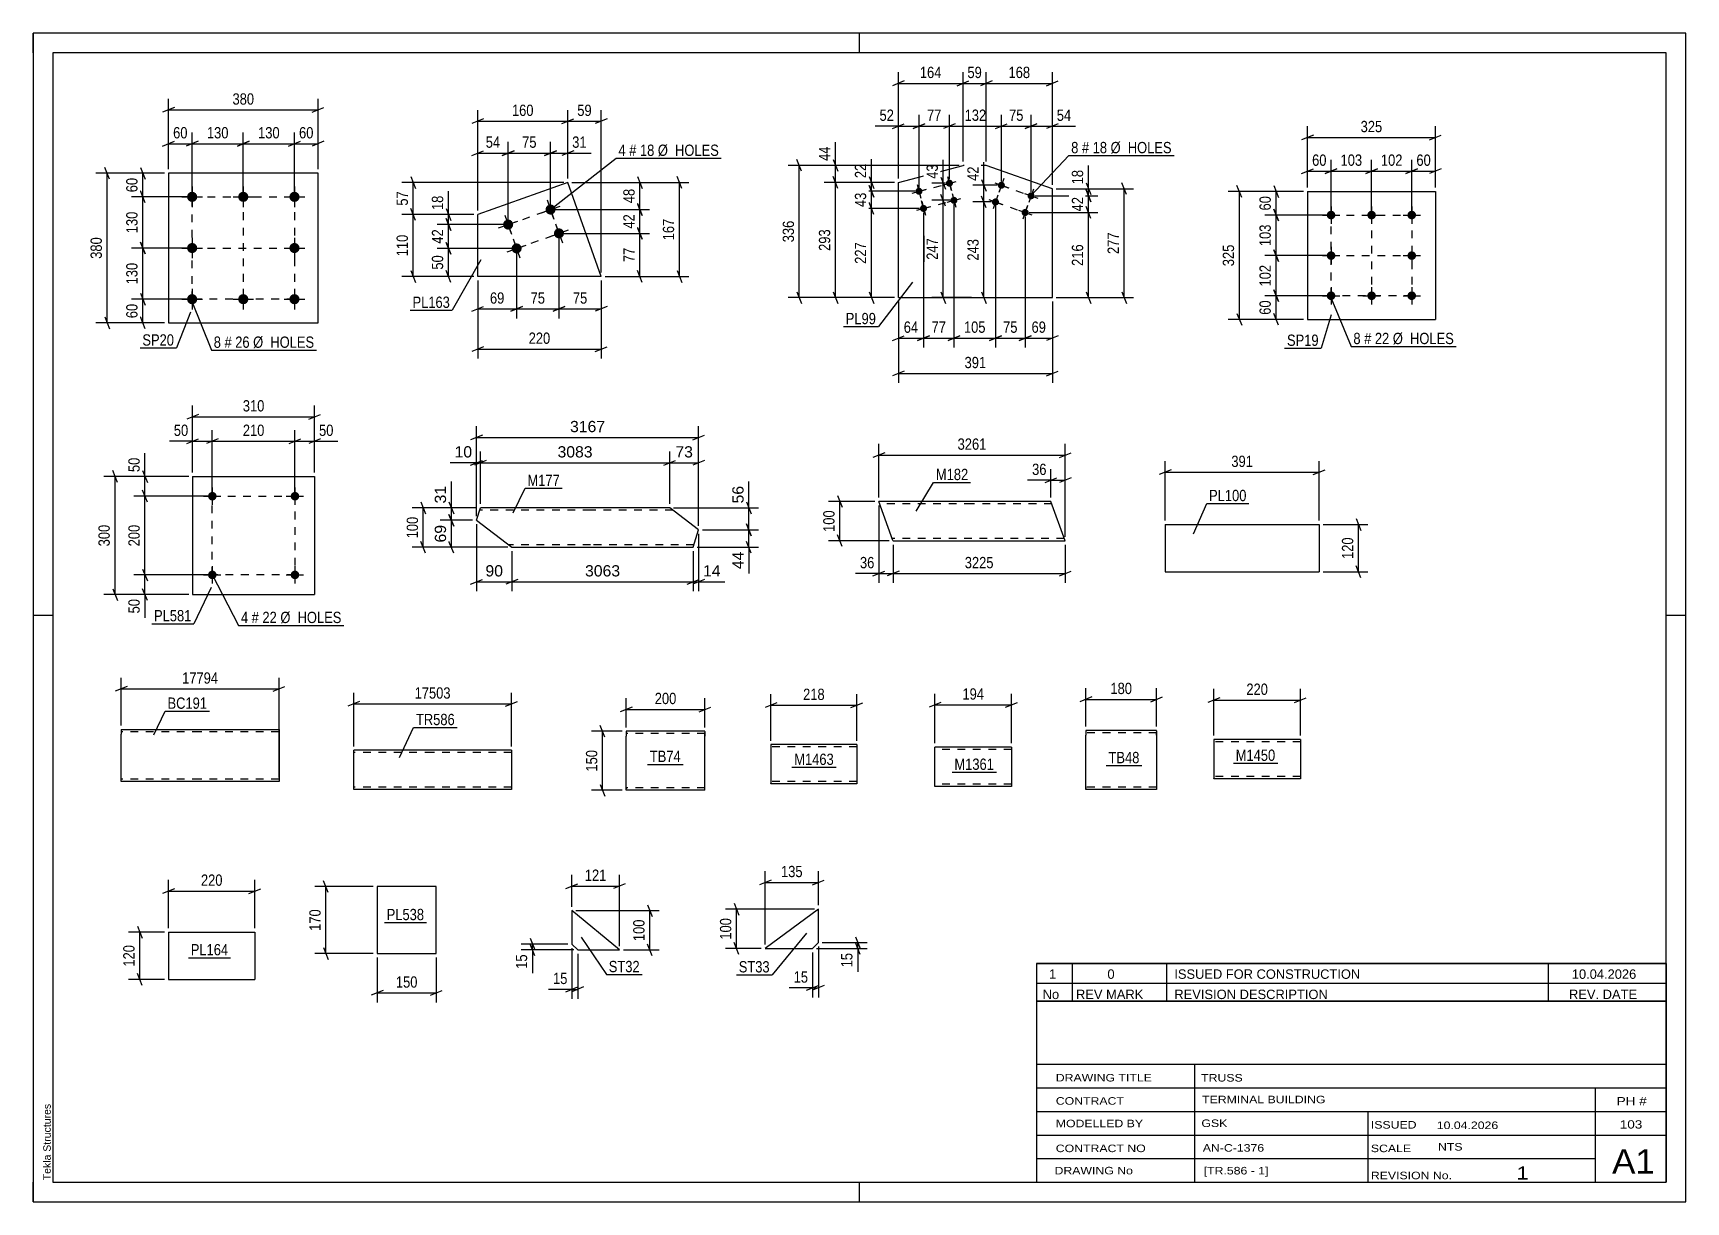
# Model space of a CAD drawing. Header units: millimetres. Extents: x 0 to 420, y 0 to 297.
import ezdxf

# ---------------------------------------------------------------- set-up
doc = ezdxf.new("R2010")
doc.units = ezdxf.units.MM
doc.linetypes.add('DXK_LINE_DOT2', pattern=[3.9198, 1.9599, -1.9599])
doc.styles.add('Arial', font='ARIAL.TTF', dxfattribs={"height": 0.2})
doc.styles.add('Arial Narrow', font='ARIALN.TTF', dxfattribs={"height": 0.2})

# ---------------------------------------------------------------- blocks, each defined once
blk = doc.blocks.new('Unknown-203762151-1135')
at = {"color": 5, "linetype": 'Continuous'}
for p, q in [((420, 297), (0, 297)), ((0, 297), (0, 0)), ((0, 292), (0, 297)), ((210, 292), (210, 297)), ((420, 0), (420, 297)), ((415, 292), (5, 292)), ((5, 292), (5, 5)), ((415, 5), (415, 292)), ((5, 149), (0, 149)), ((420, 149), (415, 149)), ((0, 0), (0, 5)), ((5, 5), (415, 5)), ((210, 0), (210, 5)), ((0, 0), (420, 0))]:
    blk.add_line(p, q, dxfattribs=at)
at = {"color": 174, "linetype": 'Continuous', "style": 'Arial'}
blk.add_text('Tekla Structures', height=1.9102, rotation=90, dxfattribs=at).set_placement((4.5, 5.5))
blk = doc.blocks.new('Part-203762151-7081 - 7075')
at = {"color": 2, "linetype": 'Continuous'}
for p, q in [((287.66, 172.12), (287.66, 160.12)), ((287.66, 172.12), (326.8, 172.12)), ((326.8, 172.12), (326.8, 160.12)), ((287.66, 160.12), (326.8, 160.12))]:
    blk.add_line(p, q, dxfattribs=at)
blk = doc.blocks.new('Bolt-203762151-7236 - 7202')
at = {"linetype": 'Continuous'}
for points in [[(40.42, 256.68, -1), (40.42, 254.08, -1)], [(53.42, 256.68, -1), (53.42, 254.08, -1)], [(66.42, 256.68, -1), (66.42, 254.08, -1)], [(40.42, 243.68, -1), (40.42, 241.08, -1)], [(66.42, 243.68, -1), (66.42, 241.08, -1)], [(40.42, 230.68, -1), (40.42, 228.08, -1)], [(53.42, 230.68, -1), (53.42, 228.08, -1)], [(66.42, 230.68, -1), (66.42, 228.08, -1)]]:
    blk.add_hatch(color=1, dxfattribs=at).paths.add_polyline_path(points)
at = {"color": 1, "linetype": 'Continuous'}
for p, q in [((40.42, 257.98), (40.42, 252.78)), ((53.42, 257.98), (53.42, 252.78)), ((66.42, 257.98), (66.42, 252.78)), ((37.82, 255.38), (43.02, 255.38)), ((50.82, 255.38), (56.02, 255.38)), ((63.82, 255.38), (69.02, 255.38)), ((40.42, 244.98), (40.42, 239.78)), ((66.42, 244.98), (66.42, 239.78)), ((37.82, 242.38), (43.02, 242.38)), ((63.82, 242.38), (69.02, 242.38)), ((40.42, 231.98), (40.42, 226.78)), ((53.42, 231.98), (53.42, 226.78)), ((66.42, 231.98), (66.42, 226.78)), ((37.82, 229.38), (43.02, 229.38)), ((50.82, 229.38), (56.02, 229.38)), ((63.82, 229.38), (69.02, 229.38))]:
    blk.add_line(p, q, dxfattribs=at)
blk = doc.blocks.new('Part-203762151-7241 - 7202')
at = {"color": 2, "linetype": 'Continuous'}
for p, q in [((34.42, 261.38), (34.42, 223.38)), ((72.42, 261.38), (34.42, 261.38)), ((72.42, 223.38), (72.42, 261.38)), ((34.42, 223.38), (72.42, 223.38))]:
    blk.add_line(p, q, dxfattribs=at)
blk = doc.blocks.new('Part-203762151-8648 - 8641')
at = {"color": 2, "linetype": 'Continuous'}
for p, q in [((22.4, 120.02), (22.4, 118.82)), ((22.4, 120.02), (42.4, 120.02)), ((22.4, 108.02), (22.4, 118.82)), ((42.5, 120.02), (62.5, 120.02)), ((62.5, 120.02), (62.5, 119.93)), ((62.5, 119.93), (62.5, 106.82)), ((22.4, 106.91), (22.4, 108.02)), ((22.4, 106.82), (22.4, 106.91)), ((42.4, 106.82), (22.4, 106.82)), ((62.5, 106.82), (42.5, 106.82))]:
    blk.add_line(p, q, dxfattribs=at)
at = {"color": 7, "linetype": 'DXK_LINE_DOT2'}
for p, q in [((22.4, 120.02), (22.4, 119.93)), ((22.4, 119.93), (22.4, 119.67)), ((42.4, 119.42), (22.4, 119.42)), ((62.5, 119.42), (42.5, 119.42)), ((62.5, 119.67), (62.5, 120.02)), ((22.4, 107.17), (22.4, 108.02)), ((42.4, 107.42), (22.4, 107.42)), ((62.5, 107.42), (42.5, 107.42))]:
    blk.add_line(p, q, dxfattribs=at)
blk = doc.blocks.new('Part-203762151-8061 - 8055')
at = {"color": 2, "linetype": 'Continuous'}
for p, q in [((112.68, 173.21), (113.66, 176.35)), ((112.68, 173.21), (121.67, 166.35)), ((141.67, 176.35), (113.66, 176.35)), ((161.77, 176.35), (141.77, 176.35)), ((169.12, 170.76), (161.77, 176.35)), ((167.74, 166.35), (169.12, 170.76)), ((121.67, 166.35), (141.67, 166.35)), ((141.77, 166.35), (167.74, 166.35))]:
    blk.add_line(p, q, dxfattribs=at)
at = {"color": 7, "linetype": 'DXK_LINE_DOT2'}
for p, q in [((141.67, 175.75), (113.47, 175.75)), ((162.56, 175.75), (141.77, 175.75)), ((141.67, 166.95), (120.89, 166.95)), ((167.93, 166.95), (141.77, 166.95))]:
    blk.add_line(p, q, dxfattribs=at)
blk = doc.blocks.new('Part-203762151-6941 - 6935')
at = {"color": 2, "linetype": 'Continuous'}
for p, q in [((323.83, 256.75), (323.83, 224.25)), ((323.83, 256.75), (356.33, 256.75)), ((356.33, 256.75), (356.33, 224.25)), ((323.83, 224.25), (356.33, 224.25))]:
    blk.add_line(p, q, dxfattribs=at)
blk = doc.blocks.new('Bolt-203762151-6974 - 6935')
at = {"linetype": 'Continuous'}
for points in [[(329.83, 251.85, -1), (329.83, 249.65, -1)], [(340.13, 251.85, -1), (340.13, 249.65, -1)], [(350.33, 251.85, -1), (350.33, 249.65, -1)], [(329.83, 241.55, -1), (329.83, 239.35, -1)], [(350.33, 241.55, -1), (350.33, 239.35, -1)], [(329.83, 231.35, -1), (329.83, 229.15, -1)], [(340.13, 231.35, -1), (340.13, 229.15, -1)], [(350.33, 231.35, -1), (350.33, 229.15, -1)]]:
    blk.add_hatch(color=1, dxfattribs=at).paths.add_polyline_path(points)
at = {"color": 1, "linetype": 'Continuous'}
for p, q in [((329.83, 252.95), (329.83, 248.55)), ((340.13, 252.95), (340.13, 248.55)), ((350.33, 252.95), (350.33, 248.55)), ((327.63, 250.75), (332.03, 250.75)), ((337.93, 250.75), (342.33, 250.75)), ((348.13, 250.75), (352.53, 250.75)), ((327.63, 240.45), (332.03, 240.45)), ((329.83, 242.65), (329.83, 238.25)), ((348.13, 240.45), (352.53, 240.45)), ((350.33, 242.65), (350.33, 238.25)), ((329.83, 232.45), (329.83, 228.05)), ((340.13, 232.45), (340.13, 228.05)), ((350.33, 232.45), (350.33, 228.05)), ((327.63, 230.25), (332.03, 230.25)), ((337.93, 230.25), (342.33, 230.25)), ((348.13, 230.25), (352.53, 230.25))]:
    blk.add_line(p, q, dxfattribs=at)
blk = doc.blocks.new('Part-203762151-7175 - 7170')
at = {"color": 2, "linetype": 'Continuous'}
for p, q in [((150.72, 119.59), (150.72, 118.39)), ((170.72, 119.59), (150.72, 119.59)), ((150.72, 105.34), (150.72, 118.39)), ((170.72, 119.5), (170.72, 119.59)), ((170.72, 119.5), (170.72, 118.39)), ((170.72, 104.59), (170.72, 118.39)), ((150.72, 104.69), (150.72, 105.34)), ((150.72, 104.59), (150.72, 104.69)), ((170.72, 104.59), (150.72, 104.59))]:
    blk.add_line(p, q, dxfattribs=at)
at = {"color": 7, "linetype": 'DXK_LINE_DOT2'}
for p, q in [((170.72, 118.99), (150.72, 118.99)), ((170.72, 118.39), (170.72, 119.24)), ((150.72, 105.34), (150.72, 104.95)), ((150.72, 105.19), (150.72, 105.24)), ((170.72, 105.19), (150.72, 105.19)), ((170.72, 105.19), (170.72, 105.24)), ((150.72, 104.59), (150.72, 104.59))]:
    blk.add_line(p, q, dxfattribs=at)
blk = doc.blocks.new('Part-203762151-6365 - 6359')
at = {"color": 2, "linetype": 'Continuous'}
for p, q in [((218.51, 168.09), (214.9, 178)), ((238.54, 178), (214.9, 178)), ((258.64, 178), (238.64, 178)), ((262.28, 168), (258.64, 178)), ((218.54, 168), (218.51, 168.09)), ((218.54, 168), (238.54, 168)), ((238.64, 168), (262.28, 168))]:
    blk.add_line(p, q, dxfattribs=at)
at = {"color": 7, "linetype": 'DXK_LINE_DOT2'}
for p, q in [((238.54, 177.4), (215.12, 177.4)), ((258.86, 177.4), (238.64, 177.4)), ((238.54, 168.6), (218.32, 168.6)), ((262.06, 168.6), (238.64, 168.6))]:
    blk.add_line(p, q, dxfattribs=at)
blk = doc.blocks.new('Part-203762151-7112 - 7108')
at = {"color": 2, "linetype": 'Continuous'}
for p, q in [((34.42, 68.53), (34.42, 56.53)), ((34.42, 68.53), (56.37, 68.53)), ((56.37, 68.53), (56.37, 56.53)), ((34.42, 56.53), (56.37, 56.53))]:
    blk.add_line(p, q, dxfattribs=at)
blk = doc.blocks.new('Part-203762151-6890 - 6885')
at = {"color": 2, "linetype": 'Continuous'}
for p, q in [((267.5, 119.79), (267.5, 118.59)), ((285.5, 119.79), (267.5, 119.79)), ((267.5, 105.53), (267.5, 118.59)), ((285.5, 119.7), (285.5, 119.79)), ((285.5, 119.7), (285.5, 118.59)), ((285.5, 118.59), (285.5, 104.79)), ((267.5, 104.88), (267.5, 105.53)), ((267.5, 104.79), (267.5, 104.88)), ((285.5, 104.79), (267.5, 104.79))]:
    blk.add_line(p, q, dxfattribs=at)
at = {"color": 7, "linetype": 'DXK_LINE_DOT2'}
for p, q in [((285.5, 119.19), (267.5, 119.19)), ((285.5, 118.59), (285.5, 119.44)), ((267.5, 105.53), (267.5, 105.14)), ((267.5, 105.39), (267.5, 105.44)), ((285.5, 105.39), (267.5, 105.39)), ((285.5, 105.39), (285.5, 105.44))]:
    blk.add_line(p, q, dxfattribs=at)
blk = doc.blocks.new('Part-203762151-6912 - 6906')
at = {"color": 2, "linetype": 'Continuous'}
for p, q in [((101.48, 114.76), (81.48, 114.76)), ((81.48, 104.85), (81.48, 114.76)), ((121.58, 114.76), (101.58, 114.76)), ((121.58, 114.76), (121.58, 104.76)), ((81.48, 104.76), (81.48, 104.85)), ((101.48, 104.76), (81.48, 104.76)), ((121.58, 104.76), (101.58, 104.76))]:
    blk.add_line(p, q, dxfattribs=at)
at = {"color": 7, "linetype": 'DXK_LINE_DOT2'}
for p, q in [((101.48, 114.16), (81.48, 114.16)), ((121.58, 114.16), (101.58, 114.16)), ((121.58, 114.67), (121.58, 114.76)), ((81.48, 105.36), (81.48, 105.4)), ((101.48, 105.36), (81.48, 105.36)), ((121.58, 105.36), (101.58, 105.36)), ((121.58, 105.36), (121.58, 105.4))]:
    blk.add_line(p, q, dxfattribs=at)
blk = doc.blocks.new('Part-203762151-7143 - 7139')
at = {"color": 2, "linetype": 'Continuous'}
for p, q in [((87.45, 80.12), (87.45, 63.12)), ((102.45, 80.12), (87.45, 80.12)), ((102.45, 63.12), (102.45, 80.12)), ((87.45, 63.12), (102.45, 63.12))]:
    blk.add_line(p, q, dxfattribs=at)
blk = doc.blocks.new('Part-203762151-7348 - 7342')
at = {"color": 2, "linetype": 'Continuous'}
for p, q in [((148.99, 64.02), (136.9, 74.02)), ((136.9, 74.02), (136.9, 65.52)), ((136.9, 65.52), (138.4, 64.02)), ((138.4, 64.02), (148.99, 64.02))]:
    blk.add_line(p, q, dxfattribs=at)
blk = doc.blocks.new('Part-203762151-7404 - 7398')
at = {"color": 2, "linetype": 'Continuous'}
for p, q in [((199.55, 74.38), (186.05, 64.38)), ((199.55, 65.88), (199.55, 74.38)), ((186.05, 64.38), (198.05, 64.38)), ((198.05, 64.38), (199.55, 65.88))]:
    blk.add_line(p, q, dxfattribs=at)
blk = doc.blocks.new('Bolt-203762151-7494 - 7460')
at = {"linetype": 'Continuous'}
for points in [[(246.9, 258.02, -1), (245.21, 258.62, -1)], [(254.44, 255.34, -1), (252.75, 255.94, -1)], [(245.4, 253.77, -1), (243.7, 254.38, -1)], [(252.94, 251.1, -1), (251.24, 251.7, -1)]]:
    blk.add_hatch(color=1, dxfattribs=at).paths.add_polyline_path(points)
at = {"color": 1, "linetype": 'Continuous'}
for p, q in [((244.36, 258.92), (247.75, 257.71)), ((246.66, 260.01), (245.45, 256.62)), ((251.9, 256.24), (255.29, 255.04)), ((254.2, 257.34), (252.99, 253.95)), ((242.86, 254.68), (246.25, 253.47)), ((245.15, 255.77), (243.95, 252.38)), ((250.4, 252), (253.79, 250.8)), ((252.69, 253.1), (251.49, 249.7))]:
    blk.add_line(p, q, dxfattribs=at)
blk = doc.blocks.new('Bolt-203762151-7499 - 7460')
at = {"linetype": 'Continuous'}
for points in [[(225.99, 257.03, -1), (224.25, 256.56, -1)], [(233.72, 259.08, -1), (231.98, 258.62, -1)], [(227.14, 252.68, -1), (225.4, 252.21, -1)], [(234.87, 254.73, -1), (233.13, 254.27, -1)]]:
    blk.add_hatch(color=1, dxfattribs=at).paths.add_polyline_path(points)
at = {"color": 1, "linetype": 'Continuous'}
for p, q in [((232.38, 260.59), (233.31, 257.11)), ((223.38, 256.33), (226.86, 257.26)), ((224.65, 258.53), (225.58, 255.05)), ((231.11, 258.39), (234.59, 259.31)), ((233.54, 256.24), (234.47, 252.76)), ((224.53, 251.98), (228.01, 252.91)), ((225.81, 254.18), (226.74, 250.71)), ((232.26, 254.04), (235.74, 254.96))]:
    blk.add_line(p, q, dxfattribs=at)
blk = doc.blocks.new('Part-203762151-7504 - 7460')
at = {"color": 2, "linetype": 'Continuous'}
for p, q in [((219.87, 259.02), (236.3, 263.39)), ((242.22, 263.39), (236.3, 263.39)), ((259.01, 257.44), (242.22, 263.39)), ((219.87, 229.77), (219.87, 259.02)), ((259.01, 229.77), (259.01, 257.44)), ((219.87, 229.77), (259.01, 229.77))]:
    blk.add_line(p, q, dxfattribs=at)
blk = doc.blocks.new('Bolt-203762151-7874 - 7868')
at = {"linetype": 'Continuous'}
for points in [[(132.7, 252.59, -1), (130.28, 251.73, -1)], [(121.93, 248.77, -1), (119.51, 247.91, -1)], [(134.85, 246.54, -1), (132.43, 245.68, -1)], [(124.08, 242.71, -1), (121.66, 241.85, -1)]]:
    blk.add_hatch(color=1, dxfattribs=at).paths.add_polyline_path(points)
at = {"color": 1, "linetype": 'Continuous'}
for p, q in [((129.07, 251.3), (133.92, 253.02)), ((130.63, 254.59), (132.35, 249.74)), ((118.3, 247.48), (123.15, 249.2)), ((119.86, 250.77), (121.58, 245.92)), ((132.78, 248.53), (134.5, 243.68)), ((122.01, 244.71), (123.73, 239.86)), ((131.22, 245.25), (136.07, 246.97)), ((120.45, 241.42), (125.29, 243.14))]:
    blk.add_line(p, q, dxfattribs=at)
blk = doc.blocks.new('Part-203762151-7879 - 7868')
at = {"color": 2, "linetype": 'Continuous'}
for p, q in [((135.88, 259.03), (112.99, 250.91)), ((144.35, 235.15), (135.88, 259.03)), ((112.99, 235.15), (112.99, 250.91)), ((144.35, 235.15), (112.99, 235.15))]:
    blk.add_line(p, q, dxfattribs=at)
blk = doc.blocks.new('Part-203762151-2148 - 2134')
at = {"color": 2, "linetype": 'Continuous'}
for p, q in [((248.62, 115.58), (229.18, 115.58)), ((229.18, 105.67), (229.18, 115.58)), ((248.62, 115.58), (248.62, 105.58)), ((229.18, 105.58), (229.18, 105.67)), ((248.62, 105.58), (229.18, 105.58))]:
    blk.add_line(p, q, dxfattribs=at)
at = {"color": 7, "linetype": 'DXK_LINE_DOT2'}
for p, q in [((248.62, 114.98), (229.18, 114.98)), ((229.18, 106.18), (229.18, 106.22)), ((248.62, 106.18), (229.18, 106.18)), ((248.62, 106.18), (248.62, 106.22))]:
    blk.add_line(p, q, dxfattribs=at)
blk = doc.blocks.new('Bolt-203762151-1953 - 1914')
at = {"linetype": 'Continuous'}
for points in [[(46.65, 159.32, -1), (44.45, 159.32, -1)], [(67.65, 159.32, -1), (65.45, 159.32, -1)]]:
    blk.add_hatch(color=1, dxfattribs=at).paths.add_polyline_path(points)
at = {"color": 1, "linetype": 'Continuous'}
for p, q in [((45.55, 161.52), (45.55, 157.12)), ((66.55, 161.52), (66.55, 157.12)), ((43.35, 159.32), (47.75, 159.32)), ((64.35, 159.32), (68.75, 159.32))]:
    blk.add_line(p, q, dxfattribs=at)
blk = doc.blocks.new('Bolt-203762151-1948 - 1914')
at = {"linetype": 'Continuous'}
for points in [[(46.65, 179.32, -1), (44.45, 179.32, -1)], [(67.65, 179.32, -1), (65.45, 179.32, -1)]]:
    blk.add_hatch(color=1, dxfattribs=at).paths.add_polyline_path(points)
at = {"color": 1, "linetype": 'Continuous'}
for p, q in [((45.55, 181.52), (45.55, 177.12)), ((66.55, 181.52), (66.55, 177.12)), ((43.35, 179.32), (47.75, 179.32)), ((64.35, 179.32), (68.75, 179.32))]:
    blk.add_line(p, q, dxfattribs=at)
blk = doc.blocks.new('Part-203762151-1968 - 1914')
at = {"color": 2, "linetype": 'Continuous'}
for p, q in [((40.55, 184.32), (40.55, 154.32)), ((40.55, 184.32), (71.55, 184.32)), ((71.55, 184.32), (71.55, 154.32)), ((40.55, 154.32), (71.55, 154.32))]:
    blk.add_line(p, q, dxfattribs=at)
blk = doc.blocks.new('Part-203762151-1279 - 1265')
at = {"color": 2, "linetype": 'Continuous'}
for p, q in [((322.04, 117.49), (300.04, 117.49)), ((300.04, 117.49), (300.04, 107.58)), ((322.04, 117.49), (322.04, 107.49)), ((300.04, 107.49), (300.04, 107.58)), ((322.04, 107.49), (300.04, 107.49))]:
    blk.add_line(p, q, dxfattribs=at)
at = {"color": 7, "linetype": 'DXK_LINE_DOT2'}
for p, q in [((322.04, 116.89), (300.04, 116.89)), ((322.04, 117.4), (322.04, 117.49)), ((300.04, 108.09), (300.04, 108.13)), ((322.04, 108.09), (300.04, 108.09)), ((322.04, 108.09), (322.04, 108.13))]:
    blk.add_line(p, q, dxfattribs=at)
blk = doc.blocks.new('Part-203762151-1243 - 1227')
at = {"color": 2, "linetype": 'Continuous'}
for p, q in [((209.33, 116.2), (187.5, 116.2)), ((187.5, 116.2), (187.5, 106.29)), ((209.33, 116.2), (209.33, 106.2)), ((187.5, 106.2), (187.5, 106.29)), ((209.33, 106.2), (187.5, 106.2))]:
    blk.add_line(p, q, dxfattribs=at)
at = {"color": 7, "linetype": 'DXK_LINE_DOT2'}
for p, q in [((209.33, 115.6), (187.5, 115.6)), ((187.5, 106.8), (187.5, 106.84)), ((209.33, 106.8), (187.5, 106.8)), ((209.33, 106.8), (209.33, 106.84))]:
    blk.add_line(p, q, dxfattribs=at)
blk = doc.blocks.new('Rectangle-203762151-7328 - 7202')
at = {"color": 1, "linetype": 'DXK_LINE_DOT2'}
blk.add_lwpolyline([(40.42, 255.38), (66.42, 255.38), (66.42, 229.38), (40.42, 229.38), (40.42, 255.38)], close=True, dxfattribs=at)
blk = doc.blocks.new('Rectangle-203762151-7061 - 6935')
at = {"color": 1, "linetype": 'DXK_LINE_DOT2'}
blk.add_lwpolyline([(329.83, 250.75), (350.33, 250.75), (350.33, 230.25), (329.83, 230.25), (329.83, 250.75)], close=True, dxfattribs=at)
blk = doc.blocks.new('Line-203762151-7774 - 7460')
at = {"color": 1, "linetype": 'DXK_LINE_DOT2'}
blk.add_line((232.85, 258.85), (234, 254.5), dxfattribs=at)
blk = doc.blocks.new('Line-203762151-8024 - 7868')
at = {"color": 1, "linetype": 'DXK_LINE_DOT2'}
blk.add_line((120.72, 248.34), (131.49, 252.16), dxfattribs=at)
blk = doc.blocks.new('Rectangle-203762151-2077 - 1914')
at = {"color": 1, "linetype": 'DXK_LINE_DOT2'}
blk.add_lwpolyline([(45.55, 179.32), (66.55, 179.32), (66.55, 159.32), (45.55, 159.32), (45.55, 179.32)], close=True, dxfattribs=at)
blk = doc.blocks.new('Line-203762151-7321 - 7202')
at = {"color": 1, "linetype": 'DXK_LINE_DOT2'}
blk.add_line((53.42, 255.38), (53.42, 229.38), dxfattribs=at)
blk = doc.blocks.new('Line-203762151-7054 - 6935')
at = {"color": 1, "linetype": 'DXK_LINE_DOT2'}
blk.add_line((340.13, 250.75), (340.13, 230.25), dxfattribs=at)
blk = doc.blocks.new('Line-203762151-7781 - 7460')
at = {"color": 1, "linetype": 'DXK_LINE_DOT2'}
blk.add_line((225.12, 256.79), (232.85, 258.85), dxfattribs=at)
blk = doc.blocks.new('Line-203762151-8031 - 7868')
at = {"color": 1, "linetype": 'DXK_LINE_DOT2'}
blk.add_line((133.64, 246.11), (131.49, 252.16), dxfattribs=at)
blk = doc.blocks.new('Line-203762151-7314 - 7202')
at = {"color": 1, "linetype": 'DXK_LINE_DOT2'}
blk.add_line((40.42, 242.38), (66.42, 242.38), dxfattribs=at)
blk = doc.blocks.new('Line-203762151-7047 - 6935')
at = {"color": 1, "linetype": 'DXK_LINE_DOT2'}
blk.add_line((329.83, 240.45), (350.33, 240.45), dxfattribs=at)
blk = doc.blocks.new('Line-203762151-7788 - 7460')
at = {"color": 1, "linetype": 'DXK_LINE_DOT2'}
blk.add_line((226.27, 252.44), (234, 254.5), dxfattribs=at)
blk = doc.blocks.new('Line-203762151-8038 - 7868')
at = {"color": 1, "linetype": 'DXK_LINE_DOT2'}
blk.add_line((122.87, 242.28), (133.64, 246.11), dxfattribs=at)
blk = doc.blocks.new('Line-203762151-7795 - 7460')
at = {"color": 1, "linetype": 'DXK_LINE_DOT2'}
blk.add_line((226.27, 252.44), (225.12, 256.79), dxfattribs=at)
blk = doc.blocks.new('Line-203762151-8045 - 7868')
at = {"color": 1, "linetype": 'DXK_LINE_DOT2'}
blk.add_line((122.87, 242.28), (120.72, 248.34), dxfattribs=at)
blk = doc.blocks.new('Line-203762151-7802 - 7460')
at = {"color": 1, "linetype": 'DXK_LINE_DOT2'}
blk.add_line((246.06, 258.32), (244.55, 254.08), dxfattribs=at)
blk = doc.blocks.new('Line-203762151-7809 - 7460')
at = {"color": 1, "linetype": 'DXK_LINE_DOT2'}
blk.add_line((244.55, 254.08), (252.09, 251.4), dxfattribs=at)
blk = doc.blocks.new('Line-203762151-7816 - 7460')
at = {"color": 1, "linetype": 'DXK_LINE_DOT2'}
blk.add_line((252.09, 251.4), (253.6, 255.64), dxfattribs=at)
blk = doc.blocks.new('Line-203762151-7823 - 7460')
at = {"color": 1, "linetype": 'DXK_LINE_DOT2'}
blk.add_line((246.06, 258.32), (253.6, 255.64), dxfattribs=at)
blk = doc.blocks.new('StraightDimension-203762151-7083 - 7075')
at = {"color": 7, "linetype": 'Continuous'}
for p, q in [((336.2, 173.62), (337.4, 170.62)), ((327.8, 172.12), (339.2, 172.12)), ((336.8, 160.12), (336.8, 172.12)), ((327.8, 160.12), (339.2, 160.12)), ((337.4, 158.62), (336.2, 161.62))]:
    blk.add_line(p, q, dxfattribs=at)
at = {"color": 0}
blk.add_wipeout([(336.05, 169.46), (331.85, 169.46), (331.85, 162.77), (336.05, 162.77)], dxfattribs=at)
at = {"color": 3, "style": 'Arial Narrow'}
blk.add_text('120', height=2.863, rotation=90.0002, dxfattribs=at).set_placement((335.45, 163.37))
blk = doc.blocks.new('StraightDimension-203762151-7094 - 7075')
at = {"color": 7, "linetype": 'Continuous'}
for p, q in [((289.16, 186), (286.16, 184.8)), ((287.66, 173.12), (287.66, 188.25)), ((287.66, 185.4), (326.8, 185.4)), ((325.3, 184.8), (328.3, 186)), ((326.8, 173.12), (326.8, 188.25))]:
    blk.add_line(p, q, dxfattribs=at)
at = {"color": 0}
blk.add_wipeout([(310.57, 186.15), (310.57, 190.35), (303.89, 190.35), (303.89, 186.15)], dxfattribs=at)
at = {"color": 3, "style": 'Arial Narrow'}
blk.add_text('391', height=2.863, dxfattribs=at).set_placement((304.49, 186.75))
blk = doc.blocks.new('StraightDimension-203762151-7254 - 7202')
at = {"color": 7, "linetype": 'Continuous'}
for p, q in [((41.92, 269.49), (38.92, 268.29)), ((40.42, 256.38), (40.42, 271.74)), ((40.42, 268.89), (53.42, 268.89)), ((51.92, 268.29), (54.92, 269.49)), ((53.42, 256.38), (53.42, 271.74))]:
    blk.add_line(p, q, dxfattribs=at)
at = {"color": 0}
blk.add_wipeout([(50.26, 269.64), (50.26, 273.84), (43.58, 273.84), (43.58, 269.64)], dxfattribs=at)
at = {"color": 3, "style": 'Arial Narrow'}
blk.add_text('130', height=2.863, dxfattribs=at).set_placement((44.18, 270.24))
blk = doc.blocks.new('StraightDimension-203762151-7243 - 7202')
at = {"color": 7, "linetype": 'Continuous'}
for p, q in [((35.92, 278.07), (32.92, 276.87)), ((34.42, 262.38), (34.42, 280.32)), ((34.42, 277.47), (72.42, 277.47)), ((70.92, 276.87), (73.92, 278.07)), ((72.42, 262.38), (72.42, 280.32))]:
    blk.add_line(p, q, dxfattribs=at)
at = {"color": 0}
blk.add_wipeout([(56.76, 278.22), (56.76, 282.42), (50.08, 282.42), (50.08, 278.22)], dxfattribs=at)
at = {"color": 3, "style": 'Arial Narrow'}
blk.add_text('380', height=2.863, dxfattribs=at).set_placement((50.68, 278.82))
blk = doc.blocks.new('StraightDimension-203762151-7256 - 7202')
at = {"color": 7, "linetype": 'Continuous'}
for p, q in [((32.92, 268.29), (35.92, 269.49)), ((34.42, 262.38), (34.42, 271.74)), ((34.42, 268.89), (40.42, 268.89)), ((41.92, 269.49), (38.92, 268.29)), ((40.42, 256.38), (40.42, 271.74))]:
    blk.add_line(p, q, dxfattribs=at)
at = {"color": 0}
blk.add_wipeout([(39.85, 269.64), (39.85, 273.84), (34.99, 273.84), (34.99, 269.64)], dxfattribs=at)
at = {"color": 3, "style": 'Arial Narrow'}
blk.add_text('60', height=2.863, dxfattribs=at).set_placement((35.59, 270.24))
blk = doc.blocks.new('StraightDimension-203762151-7266 - 7202')
at = {"color": 7, "linetype": 'Continuous'}
for p, q in [((64.92, 268.29), (67.92, 269.49)), ((66.42, 256.38), (66.42, 271.74)), ((66.42, 268.89), (72.42, 268.89)), ((73.92, 269.49), (70.92, 268.29)), ((72.42, 262.38), (72.42, 271.74))]:
    blk.add_line(p, q, dxfattribs=at)
at = {"color": 0}
blk.add_wipeout([(71.85, 269.64), (71.85, 273.84), (66.99, 273.84), (66.99, 269.64)], dxfattribs=at)
at = {"color": 3, "style": 'Arial Narrow'}
blk.add_text('60', height=2.863, dxfattribs=at).set_placement((67.59, 270.24))
blk = doc.blocks.new('StraightDimension-203762151-7276 - 7202')
at = {"color": 7, "linetype": 'Continuous'}
for p, q in [((54.92, 269.49), (51.92, 268.29)), ((53.42, 256.38), (53.42, 271.74)), ((53.42, 268.89), (66.42, 268.89)), ((64.92, 268.29), (67.92, 269.49)), ((66.42, 256.38), (66.42, 271.74))]:
    blk.add_line(p, q, dxfattribs=at)
at = {"color": 0}
blk.add_wipeout([(63.26, 269.64), (63.26, 273.84), (56.58, 273.84), (56.58, 269.64)], dxfattribs=at)
at = {"color": 3, "style": 'Arial Narrow'}
blk.add_text('130', height=2.863, dxfattribs=at).set_placement((57.18, 270.24))
blk = doc.blocks.new('StraightDimension-203762151-7279 - 7202')
at = {"color": 7, "linetype": 'Continuous'}
for p, q in [((33.42, 261.38), (15.98, 261.38)), ((19.43, 259.88), (18.23, 262.88)), ((18.83, 223.38), (18.83, 261.38)), ((33.42, 223.38), (15.98, 223.38)), ((18.23, 224.88), (19.43, 221.88))]:
    blk.add_line(p, q, dxfattribs=at)
at = {"color": 0}
blk.add_wipeout([(18.08, 245.72), (13.88, 245.72), (13.88, 239.04), (18.08, 239.04)], dxfattribs=at)
at = {"color": 3, "style": 'Arial Narrow'}
blk.add_text('380', height=2.863, rotation=90.0002, dxfattribs=at).set_placement((17.48, 239.64))
blk = doc.blocks.new('StraightDimension-203762151-7290 - 7202')
at = {"color": 7, "linetype": 'Continuous'}
for p, q in [((28.49, 240.88), (27.29, 243.88)), ((39.42, 242.38), (25.04, 242.38)), ((27.89, 229.38), (27.89, 242.38)), ((39.42, 229.38), (25.04, 229.38)), ((27.29, 230.88), (28.49, 227.88))]:
    blk.add_line(p, q, dxfattribs=at)
at = {"color": 0}
blk.add_wipeout([(27.14, 239.22), (22.94, 239.22), (22.94, 232.54), (27.14, 232.54)], dxfattribs=at)
at = {"color": 3, "style": 'Arial Narrow'}
blk.add_text('130', height=2.863, rotation=90.0002, dxfattribs=at).set_placement((26.54, 233.14))
blk = doc.blocks.new('StraightDimension-203762151-7292 - 7202')
at = {"color": 7, "linetype": 'Continuous'}
for p, q in [((28.49, 253.88), (27.29, 256.88)), ((39.42, 255.38), (25.04, 255.38)), ((27.89, 242.38), (27.89, 255.38)), ((27.29, 243.88), (28.49, 240.88)), ((39.42, 242.38), (25.04, 242.38))]:
    blk.add_line(p, q, dxfattribs=at)
at = {"color": 0}
blk.add_wipeout([(27.14, 252.22), (22.94, 252.22), (22.94, 245.54), (27.14, 245.54)], dxfattribs=at)
at = {"color": 3, "style": 'Arial Narrow'}
blk.add_text('130', height=2.863, rotation=90.0002, dxfattribs=at).set_placement((26.54, 246.14))
blk = doc.blocks.new('StraightDimension-203762151-7294 - 7202')
at = {"color": 7, "linetype": 'Continuous'}
for p, q in [((39.42, 229.38), (25.04, 229.38)), ((27.29, 230.88), (28.49, 227.88)), ((27.89, 223.38), (27.89, 229.38)), ((33.42, 223.38), (25.04, 223.38)), ((28.49, 221.88), (27.29, 224.88))]:
    blk.add_line(p, q, dxfattribs=at)
at = {"color": 0}
blk.add_wipeout([(27.14, 228.81), (22.94, 228.81), (22.94, 223.95), (27.14, 223.95)], dxfattribs=at)
at = {"color": 3, "style": 'Arial Narrow'}
blk.add_text('60', height=2.863, rotation=90.0002, dxfattribs=at).set_placement((26.54, 224.55))
blk = doc.blocks.new('StraightDimension-203762151-7304 - 7202')
at = {"color": 7, "linetype": 'Continuous'}
for p, q in [((33.42, 261.38), (25.04, 261.38)), ((27.29, 262.88), (28.49, 259.88)), ((27.89, 255.38), (27.89, 261.38)), ((28.49, 253.88), (27.29, 256.88)), ((39.42, 255.38), (25.04, 255.38))]:
    blk.add_line(p, q, dxfattribs=at)
at = {"color": 0}
blk.add_wipeout([(27.14, 260.81), (22.94, 260.81), (22.94, 255.95), (27.14, 255.95)], dxfattribs=at)
at = {"color": 3, "style": 'Arial Narrow'}
blk.add_text('60', height=2.863, rotation=90.0002, dxfattribs=at).set_placement((26.54, 256.55))
blk = doc.blocks.new('StraightDimension-203762151-8652 - 8641')
at = {"color": 7, "linetype": 'Continuous'}
for p, q in [((23.9, 130.95), (20.9, 129.75)), ((22.4, 121.02), (22.4, 133.2)), ((22.4, 130.35), (62.5, 130.35)), ((61, 129.75), (64, 130.95)), ((62.5, 107.82), (62.5, 133.2))]:
    blk.add_line(p, q, dxfattribs=at)
at = {"color": 0}
blk.add_wipeout([(47.62, 131.1), (47.62, 135.3), (37.28, 135.3), (37.28, 131.1)], dxfattribs=at)
at = {"color": 3, "style": 'Arial Narrow'}
blk.add_text('17794', height=2.863, dxfattribs=at).set_placement((37.88, 131.7))
blk = doc.blocks.new('StraightDimension-203762151-8089 - 8055')
at = {"color": 7, "linetype": 'Continuous'}
for p, q in [((111.68, 173.21), (103.44, 173.21)), ((105.69, 174.71), (106.89, 171.71)), ((106.29, 166.35), (106.29, 173.21)), ((120.67, 166.35), (103.44, 166.35)), ((106.89, 164.85), (105.69, 167.85))]:
    blk.add_line(p, q, dxfattribs=at)
at = {"color": 0}
blk.add_wipeout([(105.54, 172.6), (101.34, 172.6), (101.34, 166.96), (105.54, 166.96)], dxfattribs=at)
at = {"color": 3, "style": 'Arial'}
blk.add_text('69', height=2.865, rotation=90.0002, dxfattribs=at).set_placement((104.94, 167.56))
blk = doc.blocks.new('StraightDimension-203762151-8181 - 8055')
at = {"color": 7, "linetype": 'Continuous'}
for p, q in [((121.67, 165.35), (121.67, 155.18)), ((167.74, 165.35), (167.74, 155.18)), ((123.17, 158.18), (120.17, 156.98)), ((121.67, 157.58), (167.74, 157.58)), ((166.24, 156.98), (169.24, 158.18))]:
    blk.add_line(p, q, dxfattribs=at)
at = {"color": 0}
blk.add_wipeout([(149.76, 158.33), (149.76, 162.53), (139.66, 162.53), (139.66, 158.33)], dxfattribs=at)
at = {"color": 3, "style": 'Arial'}
blk.add_text('3063', height=2.865, dxfattribs=at).set_placement((140.26, 158.93))
blk = doc.blocks.new('StraightDimension-203762151-8264 - 8055')
at = {"color": 7, "linetype": 'Continuous'}
for p, q in [((161.77, 177.35), (161.77, 190.66)), ((169.12, 171.76), (169.12, 190.66)), ((160.27, 187.21), (163.27, 188.41)), ((161.77, 187.81), (169.12, 187.81)), ((170.62, 188.41), (167.62, 187.21))]:
    blk.add_line(p, q, dxfattribs=at)
at = {"color": 0}
blk.add_wipeout([(168.27, 188.56), (168.27, 192.76), (162.62, 192.76), (162.62, 188.56)], dxfattribs=at)
at = {"color": 3, "style": 'Arial'}
blk.add_text('73', height=2.865, dxfattribs=at).set_placement((163.22, 189.16))
blk = doc.blocks.new('StraightDimension-203762151-8064 - 8055')
at = {"color": 7, "linetype": 'Continuous'}
for p, q in [((105.69, 177.85), (106.89, 174.85)), ((112.66, 176.35), (103.44, 176.35)), ((111.68, 173.21), (103.44, 173.21)), ((106.89, 171.71), (105.69, 174.71)), ((106.29, 173.21), (106.29, 176.35))]:
    blk.add_line(p, q, dxfattribs=at)
at = {"color": 0}
blk.add_wipeout([(105.54, 182.52), (101.34, 182.52), (101.34, 176.88), (105.54, 176.88)], dxfattribs=at)
at = {"color": 7, "linetype": 'Continuous'}
blk.add_line((106.29, 176.35), (106.29, 183.05), dxfattribs=at)
blk.add_line((106.29, 176.35), (106.29, 183.05), dxfattribs=at)
at = {"color": 3, "style": 'Arial'}
blk.add_text('31', height=2.865, rotation=90.0002, dxfattribs=at).set_placement((104.94, 177.48))
blk = doc.blocks.new('StraightDimension-203762151-8114 - 8055')
at = {"color": 7, "linetype": 'Continuous'}
for p, q in [((181.3, 177.85), (182.5, 174.85)), ((162.77, 176.35), (184.3, 176.35)), ((182.5, 169.26), (181.3, 172.26)), ((181.9, 170.76), (181.9, 176.35)), ((170.12, 170.76), (184.3, 170.76))]:
    blk.add_line(p, q, dxfattribs=at)
at = {"color": 0}
blk.add_wipeout([(181.15, 182.52), (176.95, 182.52), (176.95, 176.88), (181.15, 176.88)], dxfattribs=at)
at = {"color": 7, "linetype": 'Continuous'}
blk.add_line((181.9, 176.35), (181.9, 183.05), dxfattribs=at)
blk.add_line((181.9, 176.35), (181.9, 183.05), dxfattribs=at)
at = {"color": 3, "style": 'Arial'}
blk.add_text('56', height=2.865, rotation=90.0002, dxfattribs=at).set_placement((180.55, 177.48))
blk = doc.blocks.new('StraightDimension-203762151-8139 - 8055')
at = {"color": 7, "linetype": 'Continuous'}
for p, q in [((181.3, 172.26), (182.5, 169.26)), ((170.12, 170.76), (184.3, 170.76)), ((181.9, 166.35), (181.9, 170.76)), ((168.74, 166.35), (184.3, 166.35)), ((182.5, 164.85), (181.3, 167.85))]:
    blk.add_line(p, q, dxfattribs=at)
at = {"color": 0}
blk.add_wipeout([(181.15, 165.83), (176.95, 165.83), (176.95, 160.18), (181.15, 160.18)], dxfattribs=at)
at = {"color": 7, "linetype": 'Continuous'}
blk.add_line((181.9, 166.35), (181.9, 159.65), dxfattribs=at)
blk.add_line((181.9, 166.35), (181.9, 159.65), dxfattribs=at)
at = {"color": 3, "style": 'Arial'}
blk.add_text('44', height=2.865, rotation=90.0002, dxfattribs=at).set_placement((180.55, 160.78))
blk = doc.blocks.new('StraightDimension-203762151-8164 - 8055')
at = {"color": 7, "linetype": 'Continuous'}
for p, q in [((169.12, 169.76), (169.12, 155.18)), ((167.74, 165.35), (167.74, 155.18)), ((166.24, 156.98), (169.24, 158.18)), ((170.62, 158.18), (167.62, 156.98)), ((167.74, 157.58), (169.12, 157.58))]:
    blk.add_line(p, q, dxfattribs=at)
at = {"color": 0}
blk.add_wipeout([(175.29, 158.33), (175.29, 162.53), (169.64, 162.53), (169.64, 158.33)], dxfattribs=at)
at = {"color": 7, "linetype": 'Continuous'}
blk.add_line((169.12, 157.58), (175.81, 157.58), dxfattribs=at)
blk.add_line((169.12, 157.58), (175.81, 157.58), dxfattribs=at)
at = {"color": 3, "style": 'Arial'}
blk.add_text('14', height=2.865, dxfattribs=at).set_placement((170.24, 158.93))
blk = doc.blocks.new('StraightDimension-203762151-8205 - 8055')
at = {"color": 7, "linetype": 'Continuous'}
for p, q in [((112.68, 172.21), (112.68, 155.18)), ((121.67, 165.35), (121.67, 155.18)), ((111.18, 156.98), (114.18, 158.18)), ((112.68, 157.58), (121.67, 157.58)), ((123.17, 158.18), (120.17, 156.98))]:
    blk.add_line(p, q, dxfattribs=at)
at = {"color": 0}
blk.add_wipeout([(120, 158.33), (120, 162.53), (114.35, 162.53), (114.35, 158.33)], dxfattribs=at)
at = {"color": 3, "style": 'Arial'}
blk.add_text('90', height=2.865, dxfattribs=at).set_placement((114.95, 158.93))
blk = doc.blocks.new('StraightDimension-203762151-8223 - 8055')
at = {"color": 7, "linetype": 'Continuous'}
for p, q in [((112.68, 174.21), (112.68, 190.66)), ((113.66, 177.35), (113.66, 190.66)), ((111.18, 187.21), (114.18, 188.41)), ((115.16, 188.41), (112.16, 187.21)), ((112.68, 187.81), (113.66, 187.81))]:
    blk.add_line(p, q, dxfattribs=at)
at = {"color": 0}
blk.add_wipeout([(112.15, 188.56), (112.15, 192.76), (106.51, 192.76), (106.51, 188.56)], dxfattribs=at)
at = {"color": 7, "linetype": 'Continuous'}
blk.add_line((112.68, 187.81), (105.98, 187.81), dxfattribs=at)
blk.add_line((112.68, 187.81), (105.98, 187.81), dxfattribs=at)
at = {"color": 3, "style": 'Arial'}
blk.add_text('10', height=2.865, dxfattribs=at).set_placement((107.11, 189.16))
blk = doc.blocks.new('StraightDimension-203762151-8240 - 8055')
at = {"color": 7, "linetype": 'Continuous'}
for p, q in [((113.66, 177.35), (113.66, 190.66)), ((161.77, 177.35), (161.77, 190.66)), ((115.16, 188.41), (112.16, 187.21)), ((113.66, 187.81), (161.77, 187.81)), ((160.27, 187.21), (163.27, 188.41))]:
    blk.add_line(p, q, dxfattribs=at)
at = {"color": 0}
blk.add_wipeout([(142.76, 188.56), (142.76, 192.76), (132.67, 192.76), (132.67, 188.56)], dxfattribs=at)
at = {"color": 3, "style": 'Arial'}
blk.add_text('3083', height=2.865, dxfattribs=at).set_placement((133.27, 189.16))
blk = doc.blocks.new('StraightDimension-203762151-8282 - 8055')
at = {"color": 7, "linetype": 'Continuous'}
for p, q in [((114.18, 194.84), (111.18, 193.64)), ((112.68, 174.21), (112.68, 197.09)), ((112.68, 194.24), (169.12, 194.24)), ((167.62, 193.64), (170.62, 194.84)), ((169.12, 171.76), (169.12, 197.09))]:
    blk.add_line(p, q, dxfattribs=at)
at = {"color": 0}
blk.add_wipeout([(145.95, 194.99), (145.95, 199.19), (135.85, 199.19), (135.85, 194.99)], dxfattribs=at)
at = {"color": 3, "style": 'Arial'}
blk.add_text('3167', height=2.865, dxfattribs=at).set_placement((136.45, 195.59))
blk = doc.blocks.new('StraightDimension-203762151-8293 - 8055')
at = {"color": 7, "linetype": 'Continuous'}
for p, q in [((98.56, 177.85), (99.76, 174.85)), ((112.66, 176.35), (96.31, 176.35)), ((99.16, 166.35), (99.16, 176.35)), ((120.67, 166.35), (96.31, 166.35)), ((99.76, 164.85), (98.56, 167.85))]:
    blk.add_line(p, q, dxfattribs=at)
at = {"color": 0}
blk.add_wipeout([(98.41, 174.69), (94.21, 174.69), (94.21, 168.01), (98.41, 168.01)], dxfattribs=at)
at = {"color": 3, "style": 'Arial Narrow'}
blk.add_text('100', height=2.863, rotation=90.0002, dxfattribs=at).set_placement((97.81, 168.61))
blk = doc.blocks.new('StraightDimension-203762151-7001 - 6935')
at = {"color": 7, "linetype": 'Continuous'}
for p, q in [((323.83, 257.75), (323.83, 264.78)), ((329.83, 251.75), (329.83, 264.78)), ((322.33, 261.33), (325.33, 262.53)), ((323.83, 261.93), (329.83, 261.93)), ((331.33, 262.53), (328.33, 261.33))]:
    blk.add_line(p, q, dxfattribs=at)
at = {"color": 0}
blk.add_wipeout([(329.26, 262.68), (329.26, 266.88), (324.41, 266.88), (324.41, 262.68)], dxfattribs=at)
at = {"color": 3, "style": 'Arial Narrow'}
blk.add_text('60', height=2.863, dxfattribs=at).set_placement((325.01, 263.28))
blk = doc.blocks.new('StraightDimension-203762151-7034 - 6935')
at = {"color": 7, "linetype": 'Continuous'}
for p, q in [((328.83, 240.45), (313, 240.45)), ((315.25, 241.95), (316.45, 238.95)), ((315.85, 230.25), (315.85, 240.45)), ((316.45, 228.75), (315.25, 231.75)), ((328.83, 230.25), (313, 230.25))]:
    blk.add_line(p, q, dxfattribs=at)
at = {"color": 0}
blk.add_wipeout([(315.1, 238.69), (310.9, 238.69), (310.9, 232.01), (315.1, 232.01)], dxfattribs=at)
at = {"color": 3, "style": 'Arial Narrow'}
blk.add_text('102', height=2.863, rotation=90.0002, dxfattribs=at).set_placement((314.5, 232.61))
blk = doc.blocks.new('StraightDimension-203762151-6976 - 6935')
at = {"color": 7, "linetype": 'Continuous'}
for p, q in [((323.83, 257.75), (323.83, 273.32)), ((356.33, 257.75), (356.33, 273.32)), ((325.33, 271.07), (322.33, 269.87)), ((323.83, 270.47), (356.33, 270.47)), ((354.83, 269.87), (357.83, 271.07))]:
    blk.add_line(p, q, dxfattribs=at)
at = {"color": 0}
blk.add_wipeout([(343.43, 271.22), (343.43, 275.42), (336.74, 275.42), (336.74, 271.22)], dxfattribs=at)
at = {"color": 3, "style": 'Arial Narrow'}
blk.add_text('325', height=2.863, dxfattribs=at).set_placement((337.34, 271.82))
blk = doc.blocks.new('StraightDimension-203762151-6987 - 6935')
at = {"color": 7, "linetype": 'Continuous'}
for p, q in [((329.83, 251.75), (329.83, 264.78)), ((340.13, 251.75), (340.13, 264.78)), ((328.33, 261.33), (331.33, 262.53)), ((329.83, 261.93), (340.13, 261.93)), ((341.63, 262.53), (338.63, 261.33))]:
    blk.add_line(p, q, dxfattribs=at)
at = {"color": 0}
blk.add_wipeout([(338.33, 262.68), (338.33, 266.88), (331.64, 266.88), (331.64, 262.68)], dxfattribs=at)
at = {"color": 3, "style": 'Arial Narrow'}
blk.add_text('103', height=2.863, dxfattribs=at).set_placement((332.24, 263.28))
blk = doc.blocks.new('StraightDimension-203762151-6989 - 6935')
at = {"color": 7, "linetype": 'Continuous'}
for p, q in [((340.13, 251.75), (340.13, 264.78)), ((350.33, 251.75), (350.33, 264.78)), ((338.63, 261.33), (341.63, 262.53)), ((340.13, 261.93), (350.33, 261.93)), ((351.83, 262.53), (348.83, 261.33))]:
    blk.add_line(p, q, dxfattribs=at)
at = {"color": 0}
blk.add_wipeout([(348.58, 262.68), (348.58, 266.88), (341.89, 266.88), (341.89, 262.68)], dxfattribs=at)
at = {"color": 3, "style": 'Arial Narrow'}
blk.add_text('102', height=2.863, dxfattribs=at).set_placement((342.49, 263.28))
blk = doc.blocks.new('StraightDimension-203762151-6991 - 6935')
at = {"color": 7, "linetype": 'Continuous'}
for p, q in [((350.33, 251.75), (350.33, 264.78)), ((356.33, 257.75), (356.33, 264.78)), ((348.83, 261.33), (351.83, 262.53)), ((350.33, 261.93), (356.33, 261.93)), ((357.83, 262.53), (354.83, 261.33))]:
    blk.add_line(p, q, dxfattribs=at)
at = {"color": 0}
blk.add_wipeout([(355.76, 262.68), (355.76, 266.88), (350.91, 266.88), (350.91, 262.68)], dxfattribs=at)
at = {"color": 3, "style": 'Arial Narrow'}
blk.add_text('60', height=2.863, dxfattribs=at).set_placement((351.51, 263.28))
blk = doc.blocks.new('StraightDimension-203762151-7012 - 6935')
at = {"color": 7, "linetype": 'Continuous'}
for p, q in [((315.25, 231.75), (316.45, 228.75)), ((328.83, 230.25), (313, 230.25)), ((315.85, 224.25), (315.85, 230.25)), ((322.83, 224.25), (313, 224.25)), ((316.45, 222.75), (315.25, 225.75))]:
    blk.add_line(p, q, dxfattribs=at)
at = {"color": 0}
blk.add_wipeout([(315.1, 229.68), (310.9, 229.68), (310.9, 224.82), (315.1, 224.82)], dxfattribs=at)
at = {"color": 3, "style": 'Arial Narrow'}
blk.add_text('60', height=2.863, rotation=90.0002, dxfattribs=at).set_placement((314.5, 225.42))
blk = doc.blocks.new('StraightDimension-203762151-7022 - 6935')
at = {"color": 7, "linetype": 'Continuous'}
for p, q in [((322.83, 256.75), (313, 256.75)), ((315.25, 258.25), (316.45, 255.25)), ((315.85, 250.75), (315.85, 256.75)), ((316.45, 249.25), (315.25, 252.25)), ((328.83, 250.75), (313, 250.75))]:
    blk.add_line(p, q, dxfattribs=at)
at = {"color": 0}
blk.add_wipeout([(315.1, 256.18), (310.9, 256.18), (310.9, 251.32), (315.1, 251.32)], dxfattribs=at)
at = {"color": 3, "style": 'Arial Narrow'}
blk.add_text('60', height=2.863, rotation=90.0002, dxfattribs=at).set_placement((314.5, 251.92))
blk = doc.blocks.new('StraightDimension-203762151-7032 - 6935')
at = {"color": 7, "linetype": 'Continuous'}
for p, q in [((315.25, 252.25), (316.45, 249.25)), ((328.83, 250.75), (313, 250.75)), ((315.85, 240.45), (315.85, 250.75)), ((328.83, 240.45), (313, 240.45)), ((316.45, 238.95), (315.25, 241.95))]:
    blk.add_line(p, q, dxfattribs=at)
at = {"color": 0}
blk.add_wipeout([(315.1, 248.94), (310.9, 248.94), (310.9, 242.26), (315.1, 242.26)], dxfattribs=at)
at = {"color": 3, "style": 'Arial Narrow'}
blk.add_text('103', height=2.863, rotation=90.0002, dxfattribs=at).set_placement((314.5, 242.86))
blk = doc.blocks.new('StraightDimension-203762151-7037 - 6935')
at = {"color": 7, "linetype": 'Continuous'}
for p, q in [((322.83, 256.75), (303.67, 256.75)), ((307.12, 255.25), (305.92, 258.25)), ((306.52, 224.25), (306.52, 256.75)), ((322.83, 224.25), (303.67, 224.25)), ((305.92, 225.75), (307.12, 222.75))]:
    blk.add_line(p, q, dxfattribs=at)
at = {"color": 0}
blk.add_wipeout([(305.77, 243.84), (301.57, 243.84), (301.57, 237.16), (305.77, 237.16)], dxfattribs=at)
at = {"color": 3, "style": 'Arial Narrow'}
blk.add_text('325', height=2.863, rotation=90.0002, dxfattribs=at).set_placement((305.17, 237.76))
blk = doc.blocks.new('StraightDimension-203762151-7188 - 7170')
at = {"color": 7, "linetype": 'Continuous'}
for p, q in [((150.72, 120.59), (150.72, 128)), ((170.72, 120.59), (170.72, 128)), ((152.22, 125.75), (149.22, 124.55)), ((150.72, 125.15), (170.72, 125.15)), ((169.22, 124.55), (172.22, 125.75))]:
    blk.add_line(p, q, dxfattribs=at)
at = {"color": 0}
blk.add_wipeout([(164.07, 125.9), (164.07, 130.1), (157.38, 130.1), (157.38, 125.9)], dxfattribs=at)
at = {"color": 3, "style": 'Arial Narrow'}
blk.add_text('200', height=2.863, dxfattribs=at).set_placement((157.98, 126.5))
blk = doc.blocks.new('StraightDimension-203762151-7177 - 7170')
at = {"color": 7, "linetype": 'Continuous'}
for p, q in [((149.72, 119.59), (141.86, 119.59)), ((145.31, 118.09), (144.11, 121.09)), ((144.71, 104.59), (144.71, 119.59)), ((144.11, 106.09), (145.31, 103.09)), ((149.72, 104.59), (141.86, 104.59))]:
    blk.add_line(p, q, dxfattribs=at)
at = {"color": 0}
blk.add_wipeout([(143.96, 115.44), (139.76, 115.44), (139.76, 108.75), (143.96, 108.75)], dxfattribs=at)
at = {"color": 3, "style": 'Arial Narrow'}
blk.add_text('150', height=2.863, rotation=90.0002, dxfattribs=at).set_placement((143.36, 109.35))
blk = doc.blocks.new('StraightDimension-203762151-6368 - 6359')
at = {"color": 7, "linetype": 'Continuous'}
for p, q in [((258.64, 179), (258.64, 186.22)), ((262.28, 169), (262.28, 186.22)), ((257.14, 182.77), (260.14, 183.97)), ((258.64, 183.37), (262.28, 183.37)), ((263.78, 183.97), (260.78, 182.77))]:
    blk.add_line(p, q, dxfattribs=at)
at = {"color": 0}
blk.add_wipeout([(258.12, 184.12), (258.12, 188.32), (253.26, 188.32), (253.26, 184.12)], dxfattribs=at)
at = {"color": 7, "linetype": 'Continuous'}
blk.add_line((258.64, 183.37), (252.73, 183.37), dxfattribs=at)
blk.add_line((258.64, 183.37), (252.73, 183.37), dxfattribs=at)
at = {"color": 3, "style": 'Arial Narrow'}
blk.add_text('36', height=2.863, dxfattribs=at).set_placement((253.86, 184.72))
blk = doc.blocks.new('StraightDimension-203762151-6414 - 6359')
at = {"color": 7, "linetype": 'Continuous'}
for p, q in [((218.54, 167), (218.54, 157.27)), ((262.28, 167), (262.28, 157.27)), ((220.04, 160.27), (217.04, 159.07)), ((218.54, 159.67), (262.28, 159.67)), ((260.78, 159.07), (263.78, 160.27))]:
    blk.add_line(p, q, dxfattribs=at)
at = {"color": 0}
blk.add_wipeout([(244.67, 160.42), (244.67, 164.62), (236.15, 164.62), (236.15, 160.42)], dxfattribs=at)
at = {"color": 3, "style": 'Arial Narrow'}
blk.add_text('3225', height=2.863, dxfattribs=at).set_placement((236.75, 161.02))
blk = doc.blocks.new('StraightDimension-203762151-6397 - 6359')
at = {"color": 7, "linetype": 'Continuous'}
for p, q in [((214.9, 177), (214.9, 157.27)), ((218.54, 167), (218.54, 157.27)), ((213.4, 159.07), (216.4, 160.27)), ((214.9, 159.67), (218.54, 159.67)), ((220.04, 160.27), (217.04, 159.07))]:
    blk.add_line(p, q, dxfattribs=at)
at = {"color": 0}
blk.add_wipeout([(214.38, 160.42), (214.38, 164.62), (209.52, 164.62), (209.52, 160.42)], dxfattribs=at)
at = {"color": 7, "linetype": 'Continuous'}
blk.add_line((214.9, 159.67), (208.99, 159.67), dxfattribs=at)
blk.add_line((214.9, 159.67), (208.99, 159.67), dxfattribs=at)
at = {"color": 3, "style": 'Arial Narrow'}
blk.add_text('36', height=2.863, dxfattribs=at).set_placement((210.12, 161.02))
blk = doc.blocks.new('StraightDimension-203762151-6386 - 6359')
at = {"color": 7, "linetype": 'Continuous'}
for p, q in [((216.4, 190.38), (213.4, 189.18)), ((214.9, 179), (214.9, 192.63)), ((214.9, 189.78), (262.28, 189.78)), ((260.78, 189.18), (263.78, 190.38)), ((262.28, 169), (262.28, 192.63))]:
    blk.add_line(p, q, dxfattribs=at)
at = {"color": 0}
blk.add_wipeout([(242.85, 190.53), (242.85, 194.73), (234.33, 194.73), (234.33, 190.53)], dxfattribs=at)
at = {"color": 3, "style": 'Arial Narrow'}
blk.add_text('3261', height=2.863, dxfattribs=at).set_placement((234.93, 191.13))
blk = doc.blocks.new('StraightDimension-203762151-6432 - 6359')
at = {"color": 7, "linetype": 'Continuous'}
for p, q in [((213.9, 178), (202.15, 178)), ((204.4, 179.5), (205.6, 176.5)), ((205, 168), (205, 178)), ((205.6, 166.5), (204.4, 169.5)), ((217.54, 168), (202.15, 168))]:
    blk.add_line(p, q, dxfattribs=at)
at = {"color": 0}
blk.add_wipeout([(204.25, 176.34), (200.05, 176.34), (200.05, 169.65), (204.25, 169.65)], dxfattribs=at)
at = {"color": 3, "style": 'Arial Narrow'}
blk.add_text('100', height=2.863, rotation=90.0002, dxfattribs=at).set_placement((203.65, 170.25))
blk = doc.blocks.new('StraightDimension-203762151-7125 - 7108')
at = {"color": 7, "linetype": 'Continuous'}
for p, q in [((33.42, 68.53), (24.28, 68.53)), ((26.53, 70.03), (27.73, 67.03)), ((27.13, 56.53), (27.13, 68.53)), ((33.42, 56.53), (24.28, 56.53)), ((27.73, 55.03), (26.53, 58.03))]:
    blk.add_line(p, q, dxfattribs=at)
at = {"color": 0}
blk.add_wipeout([(26.38, 65.87), (22.18, 65.87), (22.18, 59.19), (26.38, 59.19)], dxfattribs=at)
at = {"color": 3, "style": 'Arial Narrow'}
blk.add_text('120', height=2.863, rotation=90.0002, dxfattribs=at).set_placement((25.78, 59.79))
blk = doc.blocks.new('StraightDimension-203762151-7114 - 7108')
at = {"color": 7, "linetype": 'Continuous'}
for p, q in [((34.42, 69.53), (34.42, 81.84)), ((56.37, 69.53), (56.37, 81.84)), ((35.92, 79.59), (32.92, 78.39)), ((34.42, 78.99), (56.37, 78.99)), ((54.87, 78.39), (57.87, 79.59))]:
    blk.add_line(p, q, dxfattribs=at)
at = {"color": 0}
blk.add_wipeout([(48.74, 79.74), (48.74, 83.94), (42.06, 83.94), (42.06, 79.74)], dxfattribs=at)
at = {"color": 3, "style": 'Arial Narrow'}
blk.add_text('220', height=2.863, dxfattribs=at).set_placement((42.66, 80.34))
blk = doc.blocks.new('StraightDimension-203762151-6892 - 6885')
at = {"color": 7, "linetype": 'Continuous'}
for p, q in [((267.5, 120.79), (267.5, 130.55)), ((285.5, 120.79), (285.5, 130.55)), ((269, 128.3), (266, 127.1)), ((267.5, 127.7), (285.5, 127.7)), ((284, 127.1), (287, 128.3))]:
    blk.add_line(p, q, dxfattribs=at)
at = {"color": 0}
blk.add_wipeout([(279.84, 128.45), (279.84, 132.65), (273.16, 132.65), (273.16, 128.45)], dxfattribs=at)
at = {"color": 3, "style": 'Arial Narrow'}
blk.add_text('180', height=2.863, dxfattribs=at).set_placement((273.76, 129.05))
blk = doc.blocks.new('StraightDimension-203762151-6921 - 6906')
at = {"color": 7, "linetype": 'Continuous'}
for p, q in [((82.98, 127.14), (79.98, 125.94)), ((81.48, 115.76), (81.48, 129.39)), ((81.48, 126.54), (121.58, 126.54)), ((120.08, 125.94), (123.08, 127.14)), ((121.58, 115.76), (121.58, 129.39))]:
    blk.add_line(p, q, dxfattribs=at)
at = {"color": 0}
blk.add_wipeout([(106.7, 127.29), (106.7, 131.49), (96.36, 131.49), (96.36, 127.29)], dxfattribs=at)
at = {"color": 3, "style": 'Arial Narrow'}
blk.add_text('17503', height=2.863, dxfattribs=at).set_placement((96.96, 127.89))
blk = doc.blocks.new('StraightDimension-203762151-7145 - 7139')
at = {"color": 7, "linetype": 'Continuous'}
for p, q in [((87.45, 62.12), (87.45, 50.7)), ((102.45, 62.12), (102.45, 50.7)), ((88.95, 53.7), (85.95, 52.5)), ((87.45, 53.1), (102.45, 53.1)), ((100.95, 52.5), (103.95, 53.7))]:
    blk.add_line(p, q, dxfattribs=at)
at = {"color": 0}
blk.add_wipeout([(98.29, 53.85), (98.29, 58.05), (91.6, 58.05), (91.6, 53.85)], dxfattribs=at)
at = {"color": 3, "style": 'Arial Narrow'}
blk.add_text('150', height=2.863, dxfattribs=at).set_placement((92.2, 54.45))
blk = doc.blocks.new('StraightDimension-203762151-7156 - 7139')
at = {"color": 7, "linetype": 'Continuous'}
for p, q in [((86.45, 80.12), (71.57, 80.12)), ((75.02, 78.62), (73.82, 81.62)), ((74.42, 63.12), (74.42, 80.12)), ((86.45, 63.12), (71.57, 63.12)), ((73.82, 64.62), (75.02, 61.62))]:
    blk.add_line(p, q, dxfattribs=at)
at = {"color": 0}
blk.add_wipeout([(73.67, 74.97), (69.47, 74.97), (69.47, 68.28), (73.67, 68.28)], dxfattribs=at)
at = {"color": 3, "style": 'Arial Narrow'}
blk.add_text('170', height=2.863, rotation=90.0002, dxfattribs=at).set_placement((73.07, 68.88))
blk = doc.blocks.new('StraightDimension-203762151-7384 - 7342')
at = {"color": 7, "linetype": 'Continuous'}
for p, q in [((136.9, 64.52), (136.9, 51.62)), ((138.4, 63.02), (138.4, 51.62)), ((135.4, 53.42), (138.4, 54.62)), ((139.9, 54.62), (136.9, 53.42)), ((136.9, 54.02), (138.4, 54.02))]:
    blk.add_line(p, q, dxfattribs=at)
at = {"color": 0}
blk.add_wipeout([(136.38, 54.77), (136.38, 58.97), (131.52, 58.97), (131.52, 54.77)], dxfattribs=at)
at = {"color": 7, "linetype": 'Continuous'}
blk.add_line((136.9, 54.02), (130.99, 54.02), dxfattribs=at)
blk.add_line((136.9, 54.02), (130.99, 54.02), dxfattribs=at)
at = {"color": 3, "style": 'Arial Narrow'}
blk.add_text('15', height=2.863, dxfattribs=at).set_placement((132.12, 55.37))
blk = doc.blocks.new('StraightDimension-203762151-7374 - 7342')
at = {"color": 7, "linetype": 'Continuous'}
for p, q in [((135.4, 79.63), (138.4, 80.83)), ((136.9, 75.02), (136.9, 83.08)), ((136.9, 80.23), (148.99, 80.23)), ((150.49, 80.83), (147.49, 79.63)), ((148.99, 65.02), (148.99, 83.08))]:
    blk.add_line(p, q, dxfattribs=at)
at = {"color": 0}
blk.add_wipeout([(146.29, 80.98), (146.29, 85.18), (139.6, 85.18), (139.6, 80.98)], dxfattribs=at)
at = {"color": 3, "style": 'Arial Narrow'}
blk.add_text('121', height=2.863, dxfattribs=at).set_placement((140.2, 81.58))
blk = doc.blocks.new('StraightDimension-203762151-7350 - 7342')
at = {"color": 7, "linetype": 'Continuous'}
for p, q in [((137.9, 74.02), (159.12, 74.02)), ((156.12, 75.52), (157.32, 72.52)), ((156.72, 64.02), (156.72, 74.02)), ((149.99, 64.02), (159.12, 64.02)), ((157.32, 62.52), (156.12, 65.52))]:
    blk.add_line(p, q, dxfattribs=at)
at = {"color": 0}
blk.add_wipeout([(155.97, 72.36), (151.77, 72.36), (151.77, 65.68), (155.97, 65.68)], dxfattribs=at)
at = {"color": 3, "style": 'Arial Narrow'}
blk.add_text('100', height=2.863, rotation=90.0002, dxfattribs=at).set_placement((155.37, 66.28))
blk = doc.blocks.new('StraightDimension-203762151-7362 - 7342')
at = {"color": 7, "linetype": 'Continuous'}
for p, q in [((135.9, 65.52), (124.05, 65.52)), ((137.4, 64.02), (124.05, 64.02)), ((126.3, 67.02), (127.5, 64.02)), ((127.5, 62.52), (126.3, 65.52)), ((126.9, 64.02), (126.9, 65.52))]:
    blk.add_line(p, q, dxfattribs=at)
at = {"color": 0}
blk.add_wipeout([(126.15, 63.49), (121.95, 63.49), (121.95, 58.64), (126.15, 58.64)], dxfattribs=at)
at = {"color": 7, "linetype": 'Continuous'}
blk.add_line((126.9, 64.02), (126.9, 58.11), dxfattribs=at)
blk.add_line((126.9, 64.02), (126.9, 58.11), dxfattribs=at)
at = {"color": 3, "style": 'Arial Narrow'}
blk.add_text('15', height=2.863, rotation=90.0002, dxfattribs=at).set_placement((125.55, 59.24))
blk = doc.blocks.new('StraightDimension-203762151-7433 - 7398')
at = {"color": 7, "linetype": 'Continuous'}
for p, q in [((178.16, 75.88), (179.36, 72.88)), ((198.55, 74.38), (175.91, 74.38)), ((178.76, 64.38), (178.76, 74.38)), ((185.05, 64.38), (175.91, 64.38)), ((179.36, 62.88), (178.16, 65.88))]:
    blk.add_line(p, q, dxfattribs=at)
at = {"color": 0}
blk.add_wipeout([(178.01, 72.72), (173.81, 72.72), (173.81, 66.04), (178.01, 66.04)], dxfattribs=at)
at = {"color": 3, "style": 'Arial Narrow'}
blk.add_text('100', height=2.863, rotation=90.0002, dxfattribs=at).set_placement((177.41, 66.64))
blk = doc.blocks.new('StraightDimension-203762151-7445 - 7398')
at = {"color": 7, "linetype": 'Continuous'}
for p, q in [((208.95, 67.38), (210.15, 64.38)), ((199.05, 64.38), (211.95, 64.38)), ((200.55, 65.88), (211.95, 65.88)), ((210.15, 62.88), (208.95, 65.88)), ((209.55, 64.38), (209.55, 65.88))]:
    blk.add_line(p, q, dxfattribs=at)
at = {"color": 0}
blk.add_wipeout([(208.8, 63.85), (204.6, 63.85), (204.6, 59), (208.8, 59)], dxfattribs=at)
at = {"color": 7, "linetype": 'Continuous'}
blk.add_line((209.55, 64.38), (209.55, 58.47), dxfattribs=at)
blk.add_line((209.55, 64.38), (209.55, 58.47), dxfattribs=at)
at = {"color": 3, "style": 'Arial Narrow'}
blk.add_text('15', height=2.863, rotation=90.0002, dxfattribs=at).set_placement((208.2, 59.6))
blk = doc.blocks.new('StraightDimension-203762151-7406 - 7398')
at = {"color": 7, "linetype": 'Continuous'}
for p, q in [((198.05, 63.38), (198.05, 51.98)), ((199.55, 64.88), (199.55, 51.98)), ((196.55, 53.78), (199.55, 54.98)), ((201.05, 54.98), (198.05, 53.78)), ((198.05, 54.38), (199.55, 54.38))]:
    blk.add_line(p, q, dxfattribs=at)
at = {"color": 0}
blk.add_wipeout([(197.52, 55.13), (197.52, 59.33), (192.67, 59.33), (192.67, 55.13)], dxfattribs=at)
at = {"color": 7, "linetype": 'Continuous'}
blk.add_line((198.05, 54.38), (192.14, 54.38), dxfattribs=at)
blk.add_line((198.05, 54.38), (192.14, 54.38), dxfattribs=at)
at = {"color": 3, "style": 'Arial Narrow'}
blk.add_text('15', height=2.863, dxfattribs=at).set_placement((193.27, 55.73))
blk = doc.blocks.new('StraightDimension-203762151-7421 - 7398')
at = {"color": 7, "linetype": 'Continuous'}
for p, q in [((186.05, 65.38), (186.05, 84.03)), ((199.55, 75.38), (199.55, 84.03)), ((187.55, 81.78), (184.55, 80.58)), ((186.05, 81.18), (199.55, 81.18)), ((198.05, 80.58), (201.05, 81.78))]:
    blk.add_line(p, q, dxfattribs=at)
at = {"color": 0}
blk.add_wipeout([(196.14, 81.93), (196.14, 86.13), (189.46, 86.13), (189.46, 81.93)], dxfattribs=at)
at = {"color": 3, "style": 'Arial Narrow'}
blk.add_text('135', height=2.863, dxfattribs=at).set_placement((190.06, 82.53))
blk = doc.blocks.new('StraightDimension-203762151-7738 - 7460')
at = {"color": 7, "linetype": 'Continuous'}
for p, q in [((218.37, 272.74), (221.37, 273.94)), ((219.87, 260.02), (219.87, 276.19)), ((219.87, 273.34), (225.12, 273.34)), ((226.62, 273.94), (223.62, 272.74)), ((225.12, 257.79), (225.12, 276.19))]:
    blk.add_line(p, q, dxfattribs=at)
at = {"color": 0}
blk.add_wipeout([(219.34, 274.09), (219.34, 278.29), (214.49, 278.29), (214.49, 274.09)], dxfattribs=at)
at = {"color": 7, "linetype": 'Continuous'}
blk.add_line((219.87, 273.34), (213.96, 273.34), dxfattribs=at)
blk.add_line((219.87, 273.34), (213.96, 273.34), dxfattribs=at)
at = {"color": 3, "style": 'Arial Narrow'}
blk.add_text('52', height=2.863, dxfattribs=at).set_placement((215.09, 274.69))
blk = doc.blocks.new('StraightDimension-203762151-7681 - 7460')
at = {"color": 7, "linetype": 'Continuous'}
for p, q in [((212.44, 260.52), (213.64, 257.52)), ((218.87, 259.02), (210.19, 259.02)), ((224.12, 256.79), (210.19, 256.79)), ((213.64, 255.29), (212.44, 258.29)), ((213.04, 256.79), (213.04, 259.02))]:
    blk.add_line(p, q, dxfattribs=at)
at = {"color": 0}
blk.add_wipeout([(212.29, 264.4), (208.09, 264.4), (208.09, 259.54), (212.29, 259.54)], dxfattribs=at)
at = {"color": 7, "linetype": 'Continuous'}
blk.add_line((213.04, 259.02), (213.04, 264.93), dxfattribs=at)
blk.add_line((213.04, 259.02), (213.04, 264.93), dxfattribs=at)
at = {"color": 3, "style": 'Arial Narrow'}
blk.add_text('22', height=2.863, rotation=90.0002, dxfattribs=at).set_placement((211.69, 260.14))
blk = doc.blocks.new('StraightDimension-203762151-7641 - 7460')
at = {"color": 7, "linetype": 'Continuous'}
for p, q in [((219.87, 228.77), (219.87, 208.11)), ((259.01, 228.77), (259.01, 208.11)), ((221.37, 211.11), (218.37, 209.91)), ((219.87, 210.51), (259.01, 210.51)), ((257.51, 209.91), (260.51, 211.11))]:
    blk.add_line(p, q, dxfattribs=at)
at = {"color": 0}
blk.add_wipeout([(242.78, 211.26), (242.78, 215.46), (236.1, 215.46), (236.1, 211.26)], dxfattribs=at)
at = {"color": 3, "style": 'Arial Narrow'}
blk.add_text('391', height=2.863, dxfattribs=at).set_placement((236.7, 211.86))
blk = doc.blocks.new('StraightDimension-203762151-7513 - 7460')
at = {"color": 7, "linetype": 'Continuous'}
for p, q in [((243.55, 254.08), (238.77, 254.08)), ((242.22, 252.58), (241.02, 255.58)), ((241.62, 229.77), (241.62, 254.08)), ((241.02, 231.27), (242.22, 228.27)), ((240.44, 229.77), (244.02, 229.77))]:
    blk.add_line(p, q, dxfattribs=at)
at = {"color": 0}
blk.add_wipeout([(240.87, 245.26), (236.67, 245.26), (236.67, 238.58), (240.87, 238.58)], dxfattribs=at)
at = {"color": 3, "style": 'Arial Narrow'}
blk.add_text('243', height=2.863, rotation=90.0002, dxfattribs=at).set_placement((240.27, 239.18))
blk = doc.blocks.new('StraightDimension-203762151-7543 - 7460')
at = {"color": 7, "linetype": 'Continuous'}
for p, q in [((233, 254.5), (228.41, 254.5)), ((231.86, 253), (230.66, 256)), ((231.26, 229.77), (231.26, 254.5)), ((230.66, 231.27), (231.86, 228.27)), ((238.44, 229.77), (228.41, 229.77))]:
    blk.add_line(p, q, dxfattribs=at)
at = {"color": 0}
blk.add_wipeout([(230.51, 245.48), (226.31, 245.48), (226.31, 238.79), (230.51, 238.79)], dxfattribs=at)
at = {"color": 3, "style": 'Arial Narrow'}
blk.add_text('247', height=2.863, rotation=90.0002, dxfattribs=at).set_placement((229.91, 239.39))
blk = doc.blocks.new('StraightDimension-203762151-7506 - 7460')
at = {"color": 7, "linetype": 'Continuous'}
for p, q in [((260.01, 257.44), (279.65, 257.44)), ((277.85, 255.94), (276.65, 258.94)), ((277.25, 229.77), (277.25, 257.44)), ((276.65, 231.27), (277.85, 228.27)), ((260.01, 229.77), (279.65, 229.77))]:
    blk.add_line(p, q, dxfattribs=at)
at = {"color": 0}
blk.add_wipeout([(276.5, 246.94), (272.3, 246.94), (272.3, 240.26), (276.5, 240.26)], dxfattribs=at)
at = {"color": 3, "style": 'Arial Narrow'}
blk.add_text('277', height=2.863, rotation=90.0002, dxfattribs=at).set_placement((275.9, 240.86))
blk = doc.blocks.new('StraightDimension-203762151-7768 - 7460')
at = {"color": 7, "linetype": 'Continuous'}
for p, q in [((195.3, 261.89), (194.1, 264.89)), ((235.3, 263.39), (191.85, 263.39)), ((194.7, 229.77), (194.7, 263.39)), ((194.1, 231.27), (195.3, 228.27)), ((218.87, 229.77), (191.85, 229.77))]:
    blk.add_line(p, q, dxfattribs=at)
at = {"color": 0}
blk.add_wipeout([(193.95, 249.92), (189.75, 249.92), (189.75, 243.24), (193.95, 243.24)], dxfattribs=at)
at = {"color": 3, "style": 'Arial Narrow'}
blk.add_text('336', height=2.863, rotation=90.0002, dxfattribs=at).set_placement((193.35, 243.84))
blk = doc.blocks.new('StraightDimension-203762151-7529 - 7460')
at = {"color": 7, "linetype": 'Continuous'}
for p, q in [((245.06, 258.32), (238.77, 258.32)), ((241.02, 259.82), (242.22, 256.82)), ((241.62, 254.08), (241.62, 258.32)), ((243.55, 254.08), (238.77, 254.08)), ((242.22, 252.58), (241.02, 255.58))]:
    blk.add_line(p, q, dxfattribs=at)
at = {"color": 0}
blk.add_wipeout([(240.87, 263.7), (236.67, 263.7), (236.67, 258.84), (240.87, 258.84)], dxfattribs=at)
at = {"color": 7, "linetype": 'Continuous'}
blk.add_line((241.62, 258.32), (241.62, 264.22), dxfattribs=at)
blk.add_line((241.62, 258.32), (241.62, 264.22), dxfattribs=at)
at = {"color": 3, "style": 'Arial Narrow'}
blk.add_text('42', height=2.863, rotation=90.0002, dxfattribs=at).set_placement((240.27, 259.44))
blk = doc.blocks.new('StraightDimension-203762151-7559 - 7460')
at = {"color": 7, "linetype": 'Continuous'}
for p, q in [((231.85, 258.85), (228.41, 258.85)), ((230.66, 260.35), (231.86, 257.35)), ((231.26, 254.5), (231.26, 258.85)), ((233, 254.5), (228.41, 254.5)), ((231.86, 253), (230.66, 256))]:
    blk.add_line(p, q, dxfattribs=at)
at = {"color": 0}
blk.add_wipeout([(230.51, 264.23), (226.31, 264.23), (226.31, 259.38), (230.51, 259.38)], dxfattribs=at)
at = {"color": 7, "linetype": 'Continuous'}
blk.add_line((231.26, 258.85), (231.26, 264.76), dxfattribs=at)
blk.add_line((231.26, 258.85), (231.26, 264.76), dxfattribs=at)
at = {"color": 3, "style": 'Arial Narrow'}
blk.add_text('43', height=2.863, rotation=90.0002, dxfattribs=at).set_placement((229.91, 259.98))
blk = doc.blocks.new('StraightDimension-203762151-7573 - 7460')
at = {"color": 7, "linetype": 'Continuous'}
for p, q in [((226.27, 251.44), (226.27, 217.1)), ((219.87, 228.77), (219.87, 217.1)), ((218.37, 218.9), (221.37, 220.1)), ((219.87, 219.5), (226.27, 219.5)), ((227.77, 220.1), (224.77, 218.9))]:
    blk.add_line(p, q, dxfattribs=at)
at = {"color": 0}
blk.add_wipeout([(225.5, 220.25), (225.5, 224.45), (220.64, 224.45), (220.64, 220.25)], dxfattribs=at)
at = {"color": 3, "style": 'Arial Narrow'}
blk.add_text('64', height=2.863, dxfattribs=at).set_placement((221.24, 220.85))
blk = doc.blocks.new('StraightDimension-203762151-7718 - 7460')
at = {"color": 7, "linetype": 'Continuous'}
for p, q in [((234.35, 273.94), (231.35, 272.74)), ((232.85, 259.85), (232.85, 276.19)), ((232.85, 273.34), (246.06, 273.34)), ((244.56, 272.74), (247.56, 273.94)), ((246.06, 259.32), (246.06, 276.19))]:
    blk.add_line(p, q, dxfattribs=at)
at = {"color": 0}
blk.add_wipeout([(242.79, 274.09), (242.79, 278.29), (236.11, 278.29), (236.11, 274.09)], dxfattribs=at)
at = {"color": 3, "style": 'Arial Narrow'}
blk.add_text('132', height=2.863, dxfattribs=at).set_placement((236.71, 274.69))
blk = doc.blocks.new('StraightDimension-203762151-7579 - 7460')
at = {"color": 7, "linetype": 'Continuous'}
for p, q in [((234, 253.5), (234, 217.1)), ((244.55, 253.08), (244.55, 217.1)), ((232.5, 218.9), (235.5, 220.1)), ((234, 219.5), (244.55, 219.5)), ((246.05, 220.1), (243.05, 218.9))]:
    blk.add_line(p, q, dxfattribs=at)
at = {"color": 0}
blk.add_wipeout([(242.62, 220.25), (242.62, 224.45), (235.94, 224.45), (235.94, 220.25)], dxfattribs=at)
at = {"color": 3, "style": 'Arial Narrow'}
blk.add_text('105', height=2.863, dxfattribs=at).set_placement((236.54, 220.85))
blk = doc.blocks.new('StraightDimension-203762151-7587 - 7460')
at = {"color": 7, "linetype": 'Continuous'}
for p, q in [((234, 253.5), (234, 217.1)), ((226.27, 251.44), (226.27, 217.1)), ((224.77, 218.9), (227.77, 220.1)), ((226.27, 219.5), (234, 219.5)), ((235.5, 220.1), (232.5, 218.9))]:
    blk.add_line(p, q, dxfattribs=at)
at = {"color": 0}
blk.add_wipeout([(232.57, 220.25), (232.57, 224.45), (227.71, 224.45), (227.71, 220.25)], dxfattribs=at)
at = {"color": 3, "style": 'Arial Narrow'}
blk.add_text('77', height=2.863, dxfattribs=at).set_placement((228.31, 220.85))
blk = doc.blocks.new('StraightDimension-203762151-7595 - 7460')
at = {"color": 7, "linetype": 'Continuous'}
for p, q in [((244.55, 253.08), (244.55, 217.1)), ((252.09, 250.4), (252.09, 217.1)), ((243.05, 218.9), (246.05, 220.1)), ((244.55, 219.5), (252.09, 219.5)), ((253.59, 220.1), (250.59, 218.9))]:
    blk.add_line(p, q, dxfattribs=at)
at = {"color": 0}
blk.add_wipeout([(250.75, 220.25), (250.75, 224.45), (245.89, 224.45), (245.89, 220.25)], dxfattribs=at)
at = {"color": 3, "style": 'Arial Narrow'}
blk.add_text('75', height=2.863, dxfattribs=at).set_placement((246.49, 220.85))
blk = doc.blocks.new('StraightDimension-203762151-7603 - 7460')
at = {"color": 7, "linetype": 'Continuous'}
for p, q in [((252.09, 250.4), (252.09, 217.1)), ((259.01, 228.77), (259.01, 217.1)), ((250.59, 218.9), (253.59, 220.1)), ((252.09, 219.5), (259.01, 219.5)), ((260.51, 220.1), (257.51, 218.9))]:
    blk.add_line(p, q, dxfattribs=at)
at = {"color": 0}
blk.add_wipeout([(257.98, 220.25), (257.98, 224.45), (253.12, 224.45), (253.12, 220.25)], dxfattribs=at)
at = {"color": 3, "style": 'Arial Narrow'}
blk.add_text('69', height=2.863, dxfattribs=at).set_placement((253.72, 220.85))
blk = doc.blocks.new('StraightDimension-203762151-7610 - 7460')
at = {"color": 7, "linetype": 'Continuous'}
for p, q in [((236.3, 264.39), (236.3, 287.07)), ((242.22, 264.39), (242.22, 287.07)), ((234.8, 283.62), (237.8, 284.82)), ((236.3, 284.22), (242.22, 284.22)), ((243.72, 284.82), (240.72, 283.62))]:
    blk.add_line(p, q, dxfattribs=at)
at = {"color": 0}
blk.add_wipeout([(241.69, 284.97), (241.69, 289.17), (236.83, 289.17), (236.83, 284.97)], dxfattribs=at)
at = {"color": 3, "style": 'Arial Narrow'}
blk.add_text('59', height=2.863, dxfattribs=at).set_placement((237.43, 285.57))
blk = doc.blocks.new('StraightDimension-203762151-7620 - 7460')
at = {"color": 7, "linetype": 'Continuous'}
for p, q in [((242.22, 264.39), (242.22, 287.07)), ((259.01, 258.44), (259.01, 287.07)), ((243.72, 284.82), (240.72, 283.62)), ((242.22, 284.22), (259.01, 284.22)), ((257.51, 283.62), (260.51, 284.82))]:
    blk.add_line(p, q, dxfattribs=at)
at = {"color": 0}
blk.add_wipeout([(253.96, 284.97), (253.96, 289.17), (247.27, 289.17), (247.27, 284.97)], dxfattribs=at)
at = {"color": 3, "style": 'Arial Narrow'}
blk.add_text('168', height=2.863, dxfattribs=at).set_placement((247.87, 285.57))
blk = doc.blocks.new('StraightDimension-203762151-7630 - 7460')
at = {"color": 7, "linetype": 'Continuous'}
for p, q in [((219.87, 260.02), (219.87, 287.07)), ((236.3, 264.39), (236.3, 287.07)), ((221.37, 284.82), (218.37, 283.62)), ((219.87, 284.22), (236.3, 284.22)), ((234.8, 283.62), (237.8, 284.82))]:
    blk.add_line(p, q, dxfattribs=at)
at = {"color": 0}
blk.add_wipeout([(231.42, 284.97), (231.42, 289.17), (224.74, 289.17), (224.74, 284.97)], dxfattribs=at)
at = {"color": 3, "style": 'Arial Narrow'}
blk.add_text('164', height=2.863, dxfattribs=at).set_placement((225.34, 285.57))
blk = doc.blocks.new('StraightDimension-203762151-7646 - 7460')
at = {"color": 7, "linetype": 'Continuous'}
for p, q in [((260.01, 257.44), (270.57, 257.44)), ((267.57, 258.94), (268.77, 255.94)), ((268.77, 254.14), (267.57, 257.14)), ((268.17, 255.64), (268.17, 257.44)), ((254.6, 255.64), (270.57, 255.64))]:
    blk.add_line(p, q, dxfattribs=at)
at = {"color": 0}
blk.add_wipeout([(267.42, 262.82), (263.22, 262.82), (263.22, 257.96), (267.42, 257.96)], dxfattribs=at)
at = {"color": 7, "linetype": 'Continuous'}
blk.add_line((268.17, 257.44), (268.17, 263.34), dxfattribs=at)
blk.add_line((268.17, 257.44), (268.17, 263.34), dxfattribs=at)
at = {"color": 3, "style": 'Arial Narrow'}
blk.add_text('18', height=2.863, rotation=90.0002, dxfattribs=at).set_placement((266.82, 258.56))
blk = doc.blocks.new('StraightDimension-203762151-7656 - 7460')
at = {"color": 7, "linetype": 'Continuous'}
for p, q in [((267.57, 257.14), (268.77, 254.14)), ((254.6, 255.64), (270.57, 255.64)), ((268.77, 249.9), (267.57, 252.9)), ((268.17, 251.4), (268.17, 255.64)), ((253.09, 251.4), (270.57, 251.4))]:
    blk.add_line(p, q, dxfattribs=at)
at = {"color": 0}
blk.add_wipeout([(267.42, 255.95), (263.22, 255.95), (263.22, 251.09), (267.42, 251.09)], dxfattribs=at)
at = {"color": 3, "style": 'Arial Narrow'}
blk.add_text('42', height=2.863, rotation=90.0002, dxfattribs=at).set_placement((266.82, 251.69))
blk = doc.blocks.new('StraightDimension-203762151-7666 - 7460')
at = {"color": 7, "linetype": 'Continuous'}
for p, q in [((268.77, 249.9), (267.57, 252.9)), ((253.09, 251.4), (270.57, 251.4)), ((268.17, 229.77), (268.17, 251.4)), ((267.57, 231.27), (268.77, 228.27)), ((260.01, 229.77), (270.57, 229.77))]:
    blk.add_line(p, q, dxfattribs=at)
at = {"color": 0}
blk.add_wipeout([(267.42, 243.93), (263.22, 243.93), (263.22, 237.24), (267.42, 237.24)], dxfattribs=at)
at = {"color": 3, "style": 'Arial Narrow'}
blk.add_text('216', height=2.863, rotation=90.0002, dxfattribs=at).set_placement((266.82, 237.84))
blk = doc.blocks.new('StraightDimension-203762151-7675 - 7460')
at = {"color": 7, "linetype": 'Continuous'}
for p, q in [((225.27, 252.44), (210.19, 252.44)), ((213.64, 250.94), (212.44, 253.94)), ((213.04, 229.77), (213.04, 252.44)), ((212.44, 231.27), (213.64, 228.27)), ((218.87, 229.77), (210.19, 229.77))]:
    blk.add_line(p, q, dxfattribs=at)
at = {"color": 0}
blk.add_wipeout([(212.29, 244.45), (208.09, 244.45), (208.09, 237.76), (212.29, 237.76)], dxfattribs=at)
at = {"color": 3, "style": 'Arial Narrow'}
blk.add_text('227', height=2.863, rotation=90.0002, dxfattribs=at).set_placement((211.69, 238.36))
blk = doc.blocks.new('StraightDimension-203762151-7689 - 7460')
at = {"color": 7, "linetype": 'Continuous'}
for p, q in [((224.12, 256.79), (210.19, 256.79)), ((212.44, 258.29), (213.64, 255.29)), ((213.04, 252.44), (213.04, 256.79)), ((225.27, 252.44), (210.19, 252.44)), ((213.64, 250.94), (212.44, 253.94))]:
    blk.add_line(p, q, dxfattribs=at)
at = {"color": 0}
blk.add_wipeout([(212.29, 257.05), (208.09, 257.05), (208.09, 252.19), (212.29, 252.19)], dxfattribs=at)
at = {"color": 3, "style": 'Arial Narrow'}
blk.add_text('43', height=2.863, rotation=90.0002, dxfattribs=at).set_placement((211.69, 252.79))
blk = doc.blocks.new('StraightDimension-203762151-7698 - 7460')
at = {"color": 7, "linetype": 'Continuous'}
for p, q in [((252.1, 272.74), (255.1, 273.94)), ((253.6, 256.64), (253.6, 276.19)), ((253.6, 273.34), (259.01, 273.34)), ((260.51, 273.94), (257.51, 272.74)), ((259.01, 258.44), (259.01, 276.19))]:
    blk.add_line(p, q, dxfattribs=at)
at = {"color": 0}
blk.add_wipeout([(264.39, 274.09), (264.39, 278.29), (259.53, 278.29), (259.53, 274.09)], dxfattribs=at)
at = {"color": 7, "linetype": 'Continuous'}
blk.add_line((259.01, 273.34), (264.91, 273.34), dxfattribs=at)
blk.add_line((259.01, 273.34), (264.91, 273.34), dxfattribs=at)
at = {"color": 3, "style": 'Arial Narrow'}
blk.add_text('54', height=2.863, dxfattribs=at).set_placement((260.13, 274.69))
blk = doc.blocks.new('StraightDimension-203762151-7708 - 7460')
at = {"color": 7, "linetype": 'Continuous'}
for p, q in [((244.56, 272.74), (247.56, 273.94)), ((246.06, 259.32), (246.06, 276.19)), ((246.06, 273.34), (253.6, 273.34)), ((255.1, 273.94), (252.1, 272.74)), ((253.6, 256.64), (253.6, 276.19))]:
    blk.add_line(p, q, dxfattribs=at)
at = {"color": 0}
blk.add_wipeout([(252.25, 274.09), (252.25, 278.29), (247.4, 278.29), (247.4, 274.09)], dxfattribs=at)
at = {"color": 3, "style": 'Arial Narrow'}
blk.add_text('75', height=2.863, dxfattribs=at).set_placement((248, 274.69))
blk = doc.blocks.new('StraightDimension-203762151-7728 - 7460')
at = {"color": 7, "linetype": 'Continuous'}
for p, q in [((223.62, 272.74), (226.62, 273.94)), ((225.12, 257.79), (225.12, 276.19)), ((225.12, 273.34), (232.85, 273.34)), ((234.35, 273.94), (231.35, 272.74)), ((232.85, 259.85), (232.85, 276.19))]:
    blk.add_line(p, q, dxfattribs=at)
at = {"color": 0}
blk.add_wipeout([(231.41, 274.09), (231.41, 278.29), (226.55, 278.29), (226.55, 274.09)], dxfattribs=at)
at = {"color": 3, "style": 'Arial Narrow'}
blk.add_text('77', height=2.863, dxfattribs=at).set_placement((227.15, 274.69))
blk = doc.blocks.new('StraightDimension-203762151-7749 - 7460')
at = {"color": 7, "linetype": 'Continuous'}
for p, q in [((204.5, 257.52), (203.3, 260.52)), ((218.87, 259.02), (201.05, 259.02)), ((203.9, 229.77), (203.9, 259.02)), ((203.3, 231.27), (204.5, 228.27)), ((218.87, 229.77), (201.05, 229.77))]:
    blk.add_line(p, q, dxfattribs=at)
at = {"color": 0}
blk.add_wipeout([(203.15, 247.73), (198.95, 247.73), (198.95, 241.05), (203.15, 241.05)], dxfattribs=at)
at = {"color": 3, "style": 'Arial Narrow'}
blk.add_text('293', height=2.863, rotation=90.0002, dxfattribs=at).set_placement((202.55, 241.65))
blk = doc.blocks.new('StraightDimension-203762151-7757 - 7460')
at = {"color": 7, "linetype": 'Continuous'}
for p, q in [((203.3, 264.89), (204.5, 261.89)), ((235.3, 263.39), (201.05, 263.39)), ((204.5, 257.52), (203.3, 260.52)), ((203.9, 259.02), (203.9, 263.39)), ((218.87, 259.02), (201.05, 259.02))]:
    blk.add_line(p, q, dxfattribs=at)
at = {"color": 0}
blk.add_wipeout([(203.15, 268.77), (198.95, 268.77), (198.95, 263.91), (203.15, 263.91)], dxfattribs=at)
at = {"color": 7, "linetype": 'Continuous'}
blk.add_line((203.9, 263.39), (203.9, 269.3), dxfattribs=at)
blk.add_line((203.9, 263.39), (203.9, 269.3), dxfattribs=at)
at = {"color": 3, "style": 'Arial Narrow'}
blk.add_text('44', height=2.863, rotation=90.0002, dxfattribs=at).set_placement((202.55, 264.51))
blk = doc.blocks.new('StraightDimension-203762151-7910 - 7868')
at = {"color": 7, "linetype": 'Continuous'}
for p, q in [((132.49, 252.16), (156.6, 252.16)), ((153.6, 253.66), (154.8, 250.66)), ((154.2, 246.11), (154.2, 252.16)), ((134.64, 246.11), (156.6, 246.11)), ((154.8, 244.61), (153.6, 247.61))]:
    blk.add_line(p, q, dxfattribs=at)
at = {"color": 0}
blk.add_wipeout([(153.45, 251.56), (149.25, 251.56), (149.25, 246.71), (153.45, 246.71)], dxfattribs=at)
at = {"color": 3, "style": 'Arial Narrow'}
blk.add_text('42', height=2.863, rotation=90.0002, dxfattribs=at).set_placement((152.85, 247.31))
blk = doc.blocks.new('StraightDimension-203762151-8004 - 7868')
at = {"color": 7, "linetype": 'Continuous'}
for p, q in [((120.72, 249.34), (120.72, 269.36)), ((131.49, 253.16), (131.49, 269.36)), ((119.22, 265.91), (122.22, 267.11)), ((120.72, 266.51), (131.49, 266.51)), ((132.99, 267.11), (129.99, 265.91))]:
    blk.add_line(p, q, dxfattribs=at)
at = {"color": 0}
blk.add_wipeout([(128.54, 267.26), (128.54, 271.46), (123.68, 271.46), (123.68, 267.26)], dxfattribs=at)
at = {"color": 3, "style": 'Arial Narrow'}
blk.add_text('75', height=2.863, dxfattribs=at).set_placement((124.28, 267.86))
blk = doc.blocks.new('StraightDimension-203762151-7881 - 7868')
at = {"color": 7, "linetype": 'Continuous'}
for p, q in [((104.95, 252.41), (106.15, 249.41)), ((111.99, 250.91), (102.7, 250.91)), ((119.72, 248.34), (102.7, 248.34)), ((106.15, 246.84), (104.95, 249.84)), ((105.55, 248.34), (105.55, 250.91))]:
    blk.add_line(p, q, dxfattribs=at)
at = {"color": 0}
blk.add_wipeout([(104.8, 256.29), (100.6, 256.29), (100.6, 251.43), (104.8, 251.43)], dxfattribs=at)
at = {"color": 7, "linetype": 'Continuous'}
blk.add_line((105.55, 250.91), (105.55, 256.81), dxfattribs=at)
blk.add_line((105.55, 250.91), (105.55, 256.81), dxfattribs=at)
at = {"color": 3, "style": 'Arial Narrow'}
blk.add_text('18', height=2.863, rotation=90.0002, dxfattribs=at).set_placement((104.2, 252.03))
blk = doc.blocks.new('StraightDimension-203762151-7946 - 7868')
at = {"color": 7, "linetype": 'Continuous'}
for p, q in [((112.99, 234.15), (112.99, 214.29)), ((144.35, 234.15), (144.35, 214.29)), ((114.49, 217.29), (111.49, 216.09)), ((112.99, 216.69), (144.35, 216.69)), ((142.85, 216.09), (145.85, 217.29))]:
    blk.add_line(p, q, dxfattribs=at)
at = {"color": 0}
blk.add_wipeout([(132.01, 217.44), (132.01, 221.64), (125.33, 221.64), (125.33, 217.44)], dxfattribs=at)
at = {"color": 3, "style": 'Arial Narrow'}
blk.add_text('220', height=2.863, dxfattribs=at).set_placement((125.93, 218.04))
blk = doc.blocks.new('StraightDimension-203762151-7889 - 7868')
at = {"color": 7, "linetype": 'Continuous'}
for p, q in [((119.72, 248.34), (102.7, 248.34)), ((104.95, 249.84), (106.15, 246.84)), ((105.55, 242.28), (105.55, 248.34)), ((106.15, 240.78), (104.95, 243.78)), ((121.87, 242.28), (102.7, 242.28))]:
    blk.add_line(p, q, dxfattribs=at)
at = {"color": 0}
blk.add_wipeout([(104.8, 247.74), (100.6, 247.74), (100.6, 242.89), (104.8, 242.89)], dxfattribs=at)
at = {"color": 3, "style": 'Arial Narrow'}
blk.add_text('42', height=2.863, rotation=90.0002, dxfattribs=at).set_placement((104.2, 243.49))
blk = doc.blocks.new('StraightDimension-203762151-7897 - 7868')
at = {"color": 7, "linetype": 'Continuous'}
for p, q in [((104.95, 243.78), (106.15, 240.78)), ((121.87, 242.28), (102.7, 242.28)), ((105.55, 235.15), (105.55, 242.28)), ((106.15, 233.65), (104.95, 236.65)), ((111.99, 235.15), (102.7, 235.15))]:
    blk.add_line(p, q, dxfattribs=at)
at = {"color": 0}
blk.add_wipeout([(104.8, 241.14), (100.6, 241.14), (100.6, 236.29), (104.8, 236.29)], dxfattribs=at)
at = {"color": 3, "style": 'Arial Narrow'}
blk.add_text('50', height=2.863, rotation=90.0002, dxfattribs=at).set_placement((104.2, 236.89))
blk = doc.blocks.new('StraightDimension-203762151-7904 - 7868')
at = {"color": 7, "linetype": 'Continuous'}
for p, q in [((134.64, 246.11), (156.6, 246.11)), ((153.6, 247.61), (154.8, 244.61)), ((154.2, 235.15), (154.2, 246.11)), ((154.8, 233.65), (153.6, 236.65)), ((145.35, 235.15), (156.6, 235.15))]:
    blk.add_line(p, q, dxfattribs=at)
at = {"color": 0}
blk.add_wipeout([(153.45, 243.05), (149.25, 243.05), (149.25, 238.2), (153.45, 238.2)], dxfattribs=at)
at = {"color": 3, "style": 'Arial Narrow'}
blk.add_text('77', height=2.863, rotation=90.0002, dxfattribs=at).set_placement((152.85, 238.8))
blk = doc.blocks.new('StraightDimension-203762151-7918 - 7868')
at = {"color": 7, "linetype": 'Continuous'}
for p, q in [((153.6, 260.53), (154.8, 257.53)), ((136.88, 259.03), (156.6, 259.03)), ((154.2, 252.16), (154.2, 259.03)), ((132.49, 252.16), (156.6, 252.16)), ((154.8, 250.66), (153.6, 253.66))]:
    blk.add_line(p, q, dxfattribs=at)
at = {"color": 0}
blk.add_wipeout([(153.45, 258.02), (149.25, 258.02), (149.25, 253.17), (153.45, 253.17)], dxfattribs=at)
at = {"color": 3, "style": 'Arial Narrow'}
blk.add_text('48', height=2.863, rotation=90.0002, dxfattribs=at).set_placement((152.85, 253.77))
blk = doc.blocks.new('StraightDimension-203762151-7927 - 7868')
at = {"color": 7, "linetype": 'Continuous'}
for p, q in [((135.88, 260.03), (135.88, 277.44)), ((144.35, 236.15), (144.35, 277.44)), ((134.38, 273.99), (137.38, 275.19)), ((135.88, 274.59), (144.35, 274.59)), ((145.85, 275.19), (142.85, 273.99))]:
    blk.add_line(p, q, dxfattribs=at)
at = {"color": 0}
blk.add_wipeout([(142.54, 275.34), (142.54, 279.54), (137.69, 279.54), (137.69, 275.34)], dxfattribs=at)
at = {"color": 3, "style": 'Arial Narrow'}
blk.add_text('59', height=2.863, dxfattribs=at).set_placement((138.29, 275.94))
blk = doc.blocks.new('StraightDimension-203762151-7935 - 7868')
at = {"color": 7, "linetype": 'Continuous'}
for p, q in [((112.99, 251.91), (112.99, 277.44)), ((135.88, 260.03), (135.88, 277.44)), ((114.49, 275.19), (111.49, 273.99)), ((112.99, 274.59), (135.88, 274.59)), ((134.38, 273.99), (137.38, 275.19))]:
    blk.add_line(p, q, dxfattribs=at)
at = {"color": 0}
blk.add_wipeout([(127.78, 275.34), (127.78, 279.54), (121.09, 279.54), (121.09, 275.34)], dxfattribs=at)
at = {"color": 3, "style": 'Arial Narrow'}
blk.add_text('160', height=2.863, dxfattribs=at).set_placement((121.69, 275.94))
blk = doc.blocks.new('StraightDimension-203762151-7951 - 7868')
at = {"color": 7, "linetype": 'Continuous'}
for p, q in [((95.99, 260.53), (97.19, 257.53)), ((134.88, 259.03), (93.74, 259.03)), ((96.59, 250.91), (96.59, 259.03)), ((97.19, 249.41), (95.99, 252.41)), ((111.99, 250.91), (93.74, 250.91))]:
    blk.add_line(p, q, dxfattribs=at)
at = {"color": 0}
blk.add_wipeout([(95.84, 257.39), (91.64, 257.39), (91.64, 252.54), (95.84, 252.54)], dxfattribs=at)
at = {"color": 3, "style": 'Arial Narrow'}
blk.add_text('57', height=2.863, rotation=90.0002, dxfattribs=at).set_placement((95.24, 253.14))
blk = doc.blocks.new('StraightDimension-203762151-7959 - 7868')
at = {"color": 7, "linetype": 'Continuous'}
for p, q in [((97.19, 249.41), (95.99, 252.41)), ((111.99, 250.91), (93.74, 250.91)), ((96.59, 235.15), (96.59, 250.91)), ((95.99, 236.65), (97.19, 233.65)), ((111.99, 235.15), (93.74, 235.15))]:
    blk.add_line(p, q, dxfattribs=at)
at = {"color": 0}
blk.add_wipeout([(95.84, 246.37), (91.64, 246.37), (91.64, 239.68), (95.84, 239.68)], dxfattribs=at)
at = {"color": 3, "style": 'Arial Narrow'}
blk.add_text('110', height=2.863, rotation=90.0002, dxfattribs=at).set_placement((95.24, 240.28))
blk = doc.blocks.new('StraightDimension-203762151-7966 - 7868')
at = {"color": 7, "linetype": 'Continuous'}
for p, q in [((164.84, 257.53), (163.64, 260.53)), ((136.88, 259.03), (166.64, 259.03)), ((164.24, 235.15), (164.24, 259.03)), ((163.64, 236.65), (164.84, 233.65)), ((145.35, 235.15), (166.64, 235.15))]:
    blk.add_line(p, q, dxfattribs=at)
at = {"color": 0}
blk.add_wipeout([(163.49, 250.43), (159.29, 250.43), (159.29, 243.74), (163.49, 243.74)], dxfattribs=at)
at = {"color": 3, "style": 'Arial Narrow'}
blk.add_text('167', height=2.863, rotation=90.0002, dxfattribs=at).set_placement((162.89, 244.34))
blk = doc.blocks.new('StraightDimension-203762151-7973 - 7868')
at = {"color": 7, "linetype": 'Continuous'}
for p, q in [((122.87, 241.28), (122.87, 224.5)), ((112.99, 234.15), (112.99, 224.5)), ((111.49, 226.3), (114.49, 227.5)), ((112.99, 226.9), (122.87, 226.9)), ((124.37, 227.5), (121.37, 226.3))]:
    blk.add_line(p, q, dxfattribs=at)
at = {"color": 0}
blk.add_wipeout([(120.36, 227.65), (120.36, 231.85), (115.5, 231.85), (115.5, 227.65)], dxfattribs=at)
at = {"color": 3, "style": 'Arial Narrow'}
blk.add_text('69', height=2.863, dxfattribs=at).set_placement((116.1, 228.25))
blk = doc.blocks.new('StraightDimension-203762151-7979 - 7868')
at = {"color": 7, "linetype": 'Continuous'}
for p, q in [((133.64, 245.11), (133.64, 224.5)), ((122.87, 241.28), (122.87, 224.5)), ((121.37, 226.3), (124.37, 227.5)), ((122.87, 226.9), (133.64, 226.9)), ((135.14, 227.5), (132.14, 226.3))]:
    blk.add_line(p, q, dxfattribs=at)
at = {"color": 0}
blk.add_wipeout([(130.68, 227.65), (130.68, 231.85), (125.83, 231.85), (125.83, 227.65)], dxfattribs=at)
at = {"color": 3, "style": 'Arial Narrow'}
blk.add_text('75', height=2.863, dxfattribs=at).set_placement((126.43, 228.25))
blk = doc.blocks.new('StraightDimension-203762151-7987 - 7868')
at = {"color": 7, "linetype": 'Continuous'}
for p, q in [((133.64, 245.11), (133.64, 224.5)), ((144.35, 234.15), (144.35, 224.5)), ((132.14, 226.3), (135.14, 227.5)), ((133.64, 226.9), (144.35, 226.9)), ((145.85, 227.5), (142.85, 226.3))]:
    blk.add_line(p, q, dxfattribs=at)
at = {"color": 0}
blk.add_wipeout([(141.42, 227.65), (141.42, 231.85), (136.57, 231.85), (136.57, 227.65)], dxfattribs=at)
at = {"color": 3, "style": 'Arial Narrow'}
blk.add_text('75', height=2.863, dxfattribs=at).set_placement((137.17, 228.25))
blk = doc.blocks.new('StraightDimension-203762151-7994 - 7868')
at = {"color": 7, "linetype": 'Continuous'}
for p, q in [((112.99, 251.91), (112.99, 269.36)), ((120.72, 249.34), (120.72, 269.36)), ((111.49, 265.91), (114.49, 267.11)), ((112.99, 266.51), (120.72, 266.51)), ((122.22, 267.11), (119.22, 265.91))]:
    blk.add_line(p, q, dxfattribs=at)
at = {"color": 0}
blk.add_wipeout([(119.28, 267.26), (119.28, 271.46), (114.43, 271.46), (114.43, 267.26)], dxfattribs=at)
at = {"color": 3, "style": 'Arial Narrow'}
blk.add_text('54', height=2.863, dxfattribs=at).set_placement((115.03, 267.86))
blk = doc.blocks.new('StraightDimension-203762151-8014 - 7868')
at = {"color": 7, "linetype": 'Continuous'}
for p, q in [((131.49, 253.16), (131.49, 269.36)), ((135.88, 260.03), (135.88, 269.36)), ((129.99, 265.91), (132.99, 267.11)), ((131.49, 266.51), (135.88, 266.51)), ((137.38, 267.11), (134.38, 265.91))]:
    blk.add_line(p, q, dxfattribs=at)
at = {"color": 0}
blk.add_wipeout([(141.26, 267.26), (141.26, 271.46), (136.4, 271.46), (136.4, 267.26)], dxfattribs=at)
at = {"color": 7, "linetype": 'Continuous'}
blk.add_line((135.88, 266.51), (141.79, 266.51), dxfattribs=at)
blk.add_line((135.88, 266.51), (141.79, 266.51), dxfattribs=at)
at = {"color": 3, "style": 'Arial Narrow'}
blk.add_text('31', height=2.863, dxfattribs=at).set_placement((137, 267.86))
blk = doc.blocks.new('StraightDimension-203762151-2150 - 2134')
at = {"color": 7, "linetype": 'Continuous'}
for p, q in [((230.68, 126.89), (227.68, 125.69)), ((229.18, 116.58), (229.18, 129.14)), ((229.18, 126.29), (248.62, 126.29)), ((247.12, 125.69), (250.12, 126.89)), ((248.62, 116.58), (248.62, 129.14))]:
    blk.add_line(p, q, dxfattribs=at)
at = {"color": 0}
blk.add_wipeout([(242.24, 127.04), (242.24, 131.24), (235.56, 131.24), (235.56, 127.04)], dxfattribs=at)
at = {"color": 3, "style": 'Arial Narrow'}
blk.add_text('194', height=2.863, dxfattribs=at).set_placement((236.16, 127.64))
blk = doc.blocks.new('StraightDimension-203762151-1970 - 1914')
at = {"color": 7, "linetype": 'Continuous'}
for p, q in [((40.55, 185.32), (40.55, 202.36)), ((71.55, 185.32), (71.55, 202.36)), ((42.05, 200.11), (39.05, 198.91)), ((40.55, 199.51), (71.55, 199.51)), ((70.05, 198.91), (73.05, 200.11))]:
    blk.add_line(p, q, dxfattribs=at)
at = {"color": 0}
blk.add_wipeout([(59.39, 200.26), (59.39, 204.46), (52.7, 204.46), (52.7, 200.26)], dxfattribs=at)
at = {"color": 3, "style": 'Arial Narrow'}
blk.add_text('310', height=2.863, dxfattribs=at).set_placement((53.3, 200.86))
blk = doc.blocks.new('StraightDimension-203762151-1981 - 1914')
at = {"color": 7, "linetype": 'Continuous'}
for p, q in [((21.43, 182.82), (20.23, 185.82)), ((39.55, 184.32), (17.98, 184.32)), ((20.83, 154.32), (20.83, 184.32)), ((20.23, 155.82), (21.43, 152.82)), ((39.55, 154.32), (17.98, 154.32))]:
    blk.add_line(p, q, dxfattribs=at)
at = {"color": 0}
blk.add_wipeout([(20.08, 172.66), (15.88, 172.66), (15.88, 165.98), (20.08, 165.98)], dxfattribs=at)
at = {"color": 3, "style": 'Arial Narrow'}
blk.add_text('300', height=2.863, rotation=90.0002, dxfattribs=at).set_placement((19.48, 166.58))
blk = doc.blocks.new('StraightDimension-203762151-1992 - 1914')
at = {"color": 7, "linetype": 'Continuous'}
for p, q in [((27.84, 185.82), (29.04, 182.82)), ((39.55, 184.32), (25.59, 184.32)), ((29.04, 177.82), (27.84, 180.82)), ((28.44, 179.32), (28.44, 184.32)), ((44.55, 179.32), (25.59, 179.32))]:
    blk.add_line(p, q, dxfattribs=at)
at = {"color": 0}
blk.add_wipeout([(27.69, 189.7), (23.49, 189.7), (23.49, 184.85), (27.69, 184.85)], dxfattribs=at)
at = {"color": 7, "linetype": 'Continuous'}
blk.add_line((28.44, 184.32), (28.44, 190.23), dxfattribs=at)
blk.add_line((28.44, 184.32), (28.44, 190.23), dxfattribs=at)
at = {"color": 3, "style": 'Arial Narrow'}
blk.add_text('50', height=2.863, rotation=90.0002, dxfattribs=at).set_placement((27.09, 185.45))
blk = doc.blocks.new('StraightDimension-203762151-2048 - 1914')
at = {"color": 7, "linetype": 'Continuous'}
for p, q in [((47.05, 193.89), (44.05, 192.69)), ((45.55, 180.32), (45.55, 196.14)), ((45.55, 193.29), (66.55, 193.29)), ((65.05, 192.69), (68.05, 193.89)), ((66.55, 180.32), (66.55, 196.14))]:
    blk.add_line(p, q, dxfattribs=at)
at = {"color": 0}
blk.add_wipeout([(59.39, 194.04), (59.39, 198.24), (52.7, 198.24), (52.7, 194.04)], dxfattribs=at)
at = {"color": 3, "style": 'Arial Narrow'}
blk.add_text('210', height=2.863, dxfattribs=at).set_placement((53.3, 194.64))
blk = doc.blocks.new('StraightDimension-203762151-2005 - 1914')
at = {"color": 7, "linetype": 'Continuous'}
for p, q in [((29.04, 177.82), (27.84, 180.82)), ((44.55, 179.32), (25.59, 179.32)), ((28.44, 159.32), (28.44, 179.32)), ((27.84, 160.82), (29.04, 157.82)), ((44.55, 159.32), (25.59, 159.32))]:
    blk.add_line(p, q, dxfattribs=at)
at = {"color": 0}
blk.add_wipeout([(27.69, 172.67), (23.49, 172.67), (23.49, 165.98), (27.69, 165.98)], dxfattribs=at)
at = {"color": 3, "style": 'Arial Narrow'}
blk.add_text('200', height=2.863, rotation=90.0002, dxfattribs=at).set_placement((27.09, 166.58))
blk = doc.blocks.new('StraightDimension-203762151-2064 - 1914')
at = {"color": 7, "linetype": 'Continuous'}
for p, q in [((39.05, 192.69), (42.05, 193.89)), ((40.55, 185.32), (40.55, 196.14)), ((40.55, 193.29), (45.55, 193.29)), ((47.05, 193.89), (44.05, 192.69)), ((45.55, 180.32), (45.55, 196.14))]:
    blk.add_line(p, q, dxfattribs=at)
at = {"color": 0}
blk.add_wipeout([(40.02, 194.04), (40.02, 198.24), (35.17, 198.24), (35.17, 194.04)], dxfattribs=at)
at = {"color": 7, "linetype": 'Continuous'}
blk.add_line((40.55, 193.29), (34.64, 193.29), dxfattribs=at)
blk.add_line((40.55, 193.29), (34.64, 193.29), dxfattribs=at)
at = {"color": 3, "style": 'Arial Narrow'}
blk.add_text('50', height=2.863, dxfattribs=at).set_placement((35.77, 194.64))
blk = doc.blocks.new('StraightDimension-203762151-2021 - 1914')
at = {"color": 7, "linetype": 'Continuous'}
for p, q in [((27.84, 160.82), (29.04, 157.82)), ((44.55, 159.32), (25.59, 159.32)), ((29.04, 152.82), (27.84, 155.82)), ((28.44, 154.32), (28.44, 159.32)), ((39.55, 154.32), (25.59, 154.32))]:
    blk.add_line(p, q, dxfattribs=at)
at = {"color": 0}
blk.add_wipeout([(27.69, 153.8), (23.49, 153.8), (23.49, 148.94), (27.69, 148.94)], dxfattribs=at)
at = {"color": 7, "linetype": 'Continuous'}
blk.add_line((28.44, 154.32), (28.44, 148.42), dxfattribs=at)
blk.add_line((28.44, 154.32), (28.44, 148.42), dxfattribs=at)
at = {"color": 3, "style": 'Arial Narrow'}
blk.add_text('50', height=2.863, rotation=90.0002, dxfattribs=at).set_placement((27.09, 149.54))
blk = doc.blocks.new('StraightDimension-203762151-2035 - 1914')
at = {"color": 7, "linetype": 'Continuous'}
for p, q in [((65.05, 192.69), (68.05, 193.89)), ((66.55, 180.32), (66.55, 196.14)), ((66.55, 193.29), (71.55, 193.29)), ((73.05, 193.89), (70.05, 192.69)), ((71.55, 185.32), (71.55, 196.14))]:
    blk.add_line(p, q, dxfattribs=at)
at = {"color": 0}
blk.add_wipeout([(76.93, 194.04), (76.93, 198.24), (72.07, 198.24), (72.07, 194.04)], dxfattribs=at)
at = {"color": 7, "linetype": 'Continuous'}
blk.add_line((71.55, 193.29), (77.45, 193.29), dxfattribs=at)
blk.add_line((71.55, 193.29), (77.45, 193.29), dxfattribs=at)
at = {"color": 3, "style": 'Arial Narrow'}
blk.add_text('50', height=2.863, dxfattribs=at).set_placement((72.67, 194.64))
blk = doc.blocks.new('StraightDimension-203762151-1281 - 1265')
at = {"color": 7, "linetype": 'Continuous'}
for p, q in [((300.04, 118.49), (300.04, 130.34)), ((322.04, 118.49), (322.04, 130.34)), ((301.54, 128.09), (298.54, 126.89)), ((300.04, 127.49), (322.04, 127.49)), ((320.54, 126.89), (323.54, 128.09))]:
    blk.add_line(p, q, dxfattribs=at)
at = {"color": 0}
blk.add_wipeout([(314.38, 128.24), (314.38, 132.44), (307.7, 132.44), (307.7, 128.24)], dxfattribs=at)
at = {"color": 3, "style": 'Arial Narrow'}
blk.add_text('220', height=2.863, dxfattribs=at).set_placement((308.3, 128.84))
blk = doc.blocks.new('StraightDimension-203762151-1246 - 1227')
at = {"color": 7, "linetype": 'Continuous'}
for p, q in [((189, 126.8), (186, 125.6)), ((187.5, 117.2), (187.5, 129.05)), ((187.5, 126.2), (209.33, 126.2)), ((207.83, 125.6), (210.83, 126.8)), ((209.33, 117.2), (209.33, 129.05))]:
    blk.add_line(p, q, dxfattribs=at)
at = {"color": 0}
blk.add_wipeout([(201.76, 126.95), (201.76, 131.15), (195.07, 131.15), (195.07, 126.95)], dxfattribs=at)
at = {"color": 3, "style": 'Arial Narrow'}
blk.add_text('218', height=2.863, dxfattribs=at).set_placement((195.67, 127.55))
blk = doc.blocks.new('Unknown-203762151-14237')
at = {"color": 7, "linetype": 'Continuous'}
for p, q in [((255, 51.05), (255, 5)), ((255, 51.05), (415, 51.05)), ((415, 51), (415, 5)), ((255, 35), (415, 35)), ((295.14, 35), (295.14, 5)), ((255, 29), (415, 29)), ((397, 5.05), (397, 29.05)), ((255, 23), (415, 23)), ((339.14, 23), (339.14, 5)), ((255, 17), (415, 17)), ((255, 11), (397, 11)), ((255, 5), (415, 5))]:
    blk.add_line(p, q, dxfattribs=at)
at = {"color": 7, "style": 'Arial Narrow'}
for s, height, width, p in [('DRAWING TITLE', 1.9089, 1.425378, (259.88, 30.61)), ('TRUSS  ', 1.909, 1.425378, (296.81, 30.59)), ('CONTRACT', 1.909, 1.425378, (259.88, 24.71)), ('TERMINAL BUILDING', 1.9089, 1.425378, (297.06, 25.07)), ('MODELLED BY', 1.9089, 1.425378, (259.88, 18.98)), ('GSK', 1.909, 1.425378, (296.88, 19.04)), ('ISSUED', 1.909, 1.425378, (339.94, 18.64)), ('10.04.2026', 1.909, 1.425378, (356.69, 18.52)), ('CONTRACT NO', 1.9089, 1.425378, (259.88, 12.66)), ('AN-C-1376', 1.909, 1.425378, (297.23, 12.78)), ('SCALE', 1.909, 1.425378, (339.94, 12.65)), ('A1', 6.204, 1.25, (401.24, 7.2)), ('DRAWING No', 1.909, 1.425378, (259.56, 7)), ('[TR.586 - 1]', 1.9089, 1.425378, (297.46, 6.99)), ('1', 3.34, 1.5, (376.91, 5.68)), ('REVISION No.', 1.9089, 1.425378, (339.94, 5.77))]:
    blk.add_text(s, height=height, dxfattribs=dict(at, width=width)).set_placement(p)
at = {"color": 7, "linetype": 'Continuous', "style": 'Arial Narrow'}
for s, height, width, p in [('PH #', 2.1, 1.42538, (402.4, 24.55)), ('103', 2.1, 1.42538, (403.19, 18.65)), ('NTS', 1.909, 1.425378, (357, 13.05))]:
    blk.add_text(s, height=height, dxfattribs=dict(at, width=width)).set_placement(p)
blk = doc.blocks.new('Unknown-203762151-14238')
at = {"color": 7, "linetype": 'Continuous'}
for p, q in [((255, 60.55), (415, 60.55)), ((415, 60.55), (255, 60.55)), ((255, 60.55), (255, 55.55)), ((264, 60.55), (264, 55.55)), ((288, 60.55), (288, 55.55)), ((385, 60.55), (385, 55.55)), ((415, 60.55), (415, 55.55)), ((255, 55.55), (415, 55.55)), ((255, 55.55), (255, 51.05)), ((255, 55.55), (415, 55.55)), ((264, 55.55), (264, 51.05)), ((288, 55.55), (288, 51.05)), ((385, 55.55), (385, 51.05)), ((415, 55.55), (415, 51.05)), ((415, 51.05), (255, 51.05))]:
    blk.add_line(p, q, dxfattribs=at)
at = {"color": 7, "linetype": 'Continuous', "style": 'Arial Narrow'}
for s, height, width, p in [('1', 2.39, 1.196471, (258.16, 56.7)), ('0', 2.39, 1.196471, (273, 56.7)), ('ISSUED FOR CONSTRUCTION', 2.3861, 1.196471, (290, 56.7)), ('10.04.2026', 2.386, 1.196471, (391, 56.7)), ('No', 2.386, 1.2, (256.54, 51.55)), ('REV MARK', 2.386, 1.2, (265, 51.55)), ('REVISION DESCRIPTION', 2.3861, 1.2, (290, 51.55)), ('REV. DATE', 2.386, 1.2, (390.28, 51.55))]:
    blk.add_text(s, height=height, dxfattribs=dict(at, width=width)).set_placement(p)
blk = doc.blocks.new('Mark-203762151-7077 - 7075')
at = {"color": 0}
blk.add_wipeout([(308.34, 178.07), (308.34, 181.07), (298.83, 181.07), (298.83, 178.07)], dxfattribs=at)
blk.add_wipeout([(308.34, 178.07), (308.34, 181.07), (298.83, 181.07), (298.83, 178.07)], dxfattribs=at)
at = {"color": 30, "linetype": 'Continuous'}
for p, q in [((294.87, 169.79), (298.23, 177.47)), ((298.23, 177.47), (308.94, 177.47))]:
    blk.add_line(p, q, dxfattribs=at)
at = {"color": 3, "style": 'Arial Narrow'}
blk.add_text('PL100', height=2.863, dxfattribs=at).set_placement((298.83, 178.07))
blk = doc.blocks.new('Mark-203762151-7232 - 7202')
at = {"color": 0}
blk.add_wipeout([(47.74, 217.03), (47.74, 220.03), (45.91, 220.03), (45.91, 217.03)], dxfattribs=at)
blk.add_wipeout([(47.74, 217.03), (47.74, 220.03), (45.91, 220.03), (45.91, 217.03)], dxfattribs=at)
at = {"color": 7, "linetype": 'Continuous'}
blk.add_line((40.3, 229.01), (45.31, 216.43), dxfattribs=at)
at = {"color": 0}
blk.add_wipeout([(50.47, 217.03), (50.47, 220.03), (48.64, 220.03), (48.64, 217.03)], dxfattribs=at)
blk.add_wipeout([(50.47, 217.03), (50.47, 220.03), (48.64, 220.03), (48.64, 217.03)], dxfattribs=at)
at = {"color": 3, "style": 'Arial Narrow'}
blk.add_text('8', height=2.86, dxfattribs=at).set_placement((45.91, 217.03))
at = {"color": 0}
blk.add_wipeout([(55.02, 217.03), (55.02, 220.03), (51.37, 220.03), (51.37, 217.03)], dxfattribs=at)
blk.add_wipeout([(55.02, 217.03), (55.02, 220.03), (51.37, 220.03), (51.37, 217.03)], dxfattribs=at)
at = {"color": 3, "style": 'Arial Narrow'}
blk.add_text('#', height=2.86, dxfattribs=at).set_placement((48.64, 217.03))
at = {"color": 0}
blk.add_wipeout([(71.45, 217.03), (71.45, 220.03), (55.92, 220.03), (55.92, 217.03)], dxfattribs=at)
blk.add_wipeout([(71.45, 217.03), (71.45, 220.03), (55.92, 220.03), (55.92, 217.03)], dxfattribs=at)
at = {"color": 7, "linetype": 'Continuous'}
blk.add_line((45.31, 216.43), (72.05, 216.43), dxfattribs=at)
at = {"color": 3, "style": 'Arial Narrow'}
for s, p in [('26', (51.37, 217.03)), ('Ø  HOLES', (55.92, 217.03))]:
    blk.add_text(s, height=2.863, dxfattribs=at).set_placement(p)
blk = doc.blocks.new('Mark-203762151-7237 - 7202')
at = {"color": 0}
blk.add_wipeout([(35.82, 217.59), (35.82, 220.59), (27.78, 220.59), (27.78, 217.59)], dxfattribs=at)
blk.add_wipeout([(35.82, 217.59), (35.82, 220.59), (27.78, 220.59), (27.78, 217.59)], dxfattribs=at)
at = {"color": 30, "linetype": 'Continuous'}
for p in [(40, 226.08), (27.18, 216.99)]:
    blk.add_line(p, (36.42, 216.99), dxfattribs=at)
at = {"color": 3, "style": 'Arial Narrow'}
blk.add_text('SP20', height=2.863, dxfattribs=at).set_placement((27.78, 217.59))
blk = doc.blocks.new('Mark-203762151-8644 - 8641')
at = {"color": 0}
blk.add_wipeout([(44.22, 125.31), (44.22, 128.31), (34.17, 128.31), (34.17, 125.31)], dxfattribs=at)
blk.add_wipeout([(44.22, 125.31), (44.22, 128.31), (34.17, 128.31), (34.17, 125.31)], dxfattribs=at)
at = {"color": 30, "linetype": 'Continuous'}
for p, q in [((30.7, 118.67), (33.57, 124.71)), ((33.57, 124.71), (44.82, 124.71))]:
    blk.add_line(p, q, dxfattribs=at)
at = {"color": 3, "style": 'Arial Narrow'}
blk.add_text('BC191', height=2.863, dxfattribs=at).set_placement((34.17, 125.31))
blk = doc.blocks.new('Mark-203762151-8057 - 8055')
at = {"color": 0}
blk.add_wipeout([(133.85, 181.92), (133.85, 184.92), (125.63, 184.92), (125.63, 181.92)], dxfattribs=at)
blk.add_wipeout([(133.85, 181.92), (133.85, 184.92), (125.63, 184.92), (125.63, 181.92)], dxfattribs=at)
at = {"color": 30, "linetype": 'Continuous'}
for p, q in [((121.96, 175.12), (125.03, 181.32)), ((125.03, 181.32), (134.45, 181.32))]:
    blk.add_line(p, q, dxfattribs=at)
at = {"color": 3, "style": 'Arial Narrow'}
blk.add_text('M177', height=2.863, dxfattribs=at).set_placement((125.63, 181.92))
blk = doc.blocks.new('Mark-203762151-6937 - 6935')
at = {"color": 0}
blk.add_wipeout([(326.67, 217.52), (326.67, 220.52), (318.63, 220.52), (318.63, 217.52)], dxfattribs=at)
blk.add_wipeout([(326.67, 217.52), (326.67, 220.52), (318.63, 220.52), (318.63, 217.52)], dxfattribs=at)
at = {"color": 30, "linetype": 'Continuous'}
for p in [(329.85, 225.44), (318.03, 216.92)]:
    blk.add_line(p, (327.27, 216.92), dxfattribs=at)
at = {"color": 3, "style": 'Arial Narrow'}
blk.add_text('SP19', height=2.863, dxfattribs=at).set_placement((318.63, 217.52))
blk = doc.blocks.new('Mark-203762151-6970 - 6935')
at = {"color": 0}
blk.add_wipeout([(337.33, 217.97), (337.33, 220.97), (335.5, 220.97), (335.5, 217.97)], dxfattribs=at)
blk.add_wipeout([(337.33, 217.97), (337.33, 220.97), (335.5, 220.97), (335.5, 217.97)], dxfattribs=at)
at = {"color": 7, "linetype": 'Continuous'}
blk.add_line((329.77, 229.83), (334.9, 217.37), dxfattribs=at)
at = {"color": 0}
blk.add_wipeout([(340.06, 217.97), (340.06, 220.97), (338.23, 220.97), (338.23, 217.97)], dxfattribs=at)
blk.add_wipeout([(340.06, 217.97), (340.06, 220.97), (338.23, 220.97), (338.23, 217.97)], dxfattribs=at)
at = {"color": 3, "style": 'Arial Narrow'}
blk.add_text('8', height=2.86, dxfattribs=at).set_placement((335.5, 217.97))
at = {"color": 0}
blk.add_wipeout([(344.62, 217.97), (344.62, 220.97), (340.96, 220.97), (340.96, 217.97)], dxfattribs=at)
blk.add_wipeout([(344.62, 217.97), (344.62, 220.97), (340.96, 220.97), (340.96, 217.97)], dxfattribs=at)
at = {"color": 3, "style": 'Arial Narrow'}
blk.add_text('#', height=2.86, dxfattribs=at).set_placement((338.23, 217.97))
at = {"color": 0}
blk.add_wipeout([(361.04, 217.97), (361.04, 220.97), (345.52, 220.97), (345.52, 217.97)], dxfattribs=at)
blk.add_wipeout([(361.04, 217.97), (361.04, 220.97), (345.52, 220.97), (345.52, 217.97)], dxfattribs=at)
at = {"color": 7, "linetype": 'Continuous'}
blk.add_line((334.9, 217.37), (361.64, 217.37), dxfattribs=at)
at = {"color": 3, "style": 'Arial Narrow'}
for s, p in [('22', (340.96, 217.97)), ('Ø  HOLES', (345.52, 217.97))]:
    blk.add_text(s, height=2.863, dxfattribs=at).set_placement(p)
blk = doc.blocks.new('Mark-203762151-7173 - 7170')
at = {"color": 0}
blk.add_wipeout([(164.58, 111.79), (164.58, 114.79), (156.73, 114.79), (156.73, 111.79)], dxfattribs=at)
blk.add_wipeout([(164.58, 111.79), (164.58, 114.79), (156.73, 114.79), (156.73, 111.79)], dxfattribs=at)
at = {"color": 30, "linetype": 'Continuous'}
blk.add_line((156.13, 111.19), (165.18, 111.19), dxfattribs=at)
at = {"color": 3, "style": 'Arial Narrow'}
blk.add_text('TB74', height=2.863, dxfattribs=at).set_placement((156.73, 111.79))
blk = doc.blocks.new('Mark-203762151-6361 - 6359')
at = {"color": 0}
blk.add_wipeout([(237.63, 183.42), (237.63, 186.42), (229.41, 186.42), (229.41, 183.42)], dxfattribs=at)
blk.add_wipeout([(237.63, 183.42), (237.63, 186.42), (229.41, 186.42), (229.41, 183.42)], dxfattribs=at)
at = {"color": 30, "linetype": 'Continuous'}
for p, q in [((224.37, 175.54), (228.81, 182.82)), ((228.81, 182.82), (238.23, 182.82))]:
    blk.add_line(p, q, dxfattribs=at)
at = {"color": 3, "style": 'Arial Narrow'}
blk.add_text('M182', height=2.863, dxfattribs=at).set_placement((229.41, 183.42))
blk = doc.blocks.new('Mark-203762151-7110 - 7108')
at = {"color": 0}
blk.add_wipeout([(49.58, 62.66), (49.58, 65.66), (40.08, 65.66), (40.08, 62.66)], dxfattribs=at)
blk.add_wipeout([(49.58, 62.66), (49.58, 65.66), (40.08, 65.66), (40.08, 62.66)], dxfattribs=at)
at = {"color": 30, "linetype": 'Continuous'}
blk.add_line((39.48, 62.06), (50.18, 62.06), dxfattribs=at)
at = {"color": 3, "style": 'Arial Narrow'}
blk.add_text('PL164', height=2.863, dxfattribs=at).set_placement((40.08, 62.66))
blk = doc.blocks.new('Mark-203762151-6888 - 6885')
at = {"color": 0}
blk.add_wipeout([(281.13, 111.48), (281.13, 114.48), (273.28, 114.48), (273.28, 111.48)], dxfattribs=at)
blk.add_wipeout([(281.13, 111.48), (281.13, 114.48), (273.28, 114.48), (273.28, 111.48)], dxfattribs=at)
at = {"color": 30, "linetype": 'Continuous'}
blk.add_line((272.68, 110.88), (281.73, 110.88), dxfattribs=at)
at = {"color": 3, "style": 'Arial Narrow'}
blk.add_text('TB48', height=2.863, dxfattribs=at).set_placement((273.28, 111.48))
blk = doc.blocks.new('Mark-203762151-6908 - 6906')
at = {"color": 0}
blk.add_wipeout([(107.16, 121.15), (107.16, 124.15), (97.3, 124.15), (97.3, 121.15)], dxfattribs=at)
blk.add_wipeout([(107.16, 121.15), (107.16, 124.15), (97.3, 124.15), (97.3, 121.15)], dxfattribs=at)
at = {"color": 30, "linetype": 'Continuous'}
for p, q in [((93.13, 112.9), (96.7, 120.55)), ((96.7, 120.55), (107.76, 120.55))]:
    blk.add_line(p, q, dxfattribs=at)
at = {"color": 3, "style": 'Arial Narrow'}
blk.add_text('TR586', height=2.863, dxfattribs=at).set_placement((97.3, 121.15))
blk = doc.blocks.new('Mark-203762151-7141 - 7139')
at = {"color": 0}
blk.add_wipeout([(99.36, 71.6), (99.36, 74.6), (89.86, 74.6), (89.86, 71.6)], dxfattribs=at)
blk.add_wipeout([(99.36, 71.6), (99.36, 74.6), (89.86, 74.6), (89.86, 71.6)], dxfattribs=at)
at = {"color": 30, "linetype": 'Continuous'}
blk.add_line((89.26, 71), (99.96, 71), dxfattribs=at)
at = {"color": 3, "style": 'Arial Narrow'}
blk.add_text('PL538', height=2.863, dxfattribs=at).set_placement((89.86, 71.6))
blk = doc.blocks.new('Mark-203762151-7344 - 7342')
at = {"color": 0}
blk.add_wipeout([(154.14, 58.38), (154.14, 61.38), (146.29, 61.38), (146.29, 58.38)], dxfattribs=at)
blk.add_wipeout([(154.14, 58.38), (154.14, 61.38), (146.29, 61.38), (146.29, 58.38)], dxfattribs=at)
at = {"color": 30, "linetype": 'Continuous'}
for p, q in [((139.3, 67.31), (145.69, 57.78)), ((145.69, 57.78), (154.74, 57.78))]:
    blk.add_line(p, q, dxfattribs=at)
at = {"color": 3, "style": 'Arial Narrow'}
blk.add_text('ST32', height=2.863, dxfattribs=at).set_placement((146.29, 58.38))
blk = doc.blocks.new('Mark-203762151-7400 - 7398')
at = {"color": 0}
blk.add_wipeout([(187.17, 58.32), (187.17, 61.32), (179.32, 61.32), (179.32, 58.32)], dxfattribs=at)
blk.add_wipeout([(187.17, 58.32), (187.17, 61.32), (179.32, 61.32), (179.32, 58.32)], dxfattribs=at)
at = {"color": 30, "linetype": 'Continuous'}
for p in [(196.53, 68.27), (178.72, 57.72)]:
    blk.add_line(p, (187.77, 57.72), dxfattribs=at)
at = {"color": 3, "style": 'Arial Narrow'}
blk.add_text('ST33', height=2.863, dxfattribs=at).set_placement((179.32, 58.32))
blk = doc.blocks.new('Mark-203762151-7500 - 7460')
at = {"color": 0}
blk.add_wipeout([(214.19, 223.03), (214.19, 226.03), (206.51, 226.03), (206.51, 223.03)], dxfattribs=at)
blk.add_wipeout([(214.19, 223.03), (214.19, 226.03), (206.51, 226.03), (206.51, 223.03)], dxfattribs=at)
at = {"color": 30, "linetype": 'Continuous'}
for p in [(223.44, 233.71), (205.91, 222.43)]:
    blk.add_line(p, (214.79, 222.43), dxfattribs=at)
at = {"color": 3, "style": 'Arial Narrow'}
blk.add_text('PL99', height=2.863, dxfattribs=at).set_placement((206.51, 223.03))
blk = doc.blocks.new('MarkSet-203762151-7858 - 7460')
at = {"color": 0}
blk.add_wipeout([(265.62, 266.47), (265.62, 269.47), (263.79, 269.47), (263.79, 266.47)], dxfattribs=at)
blk.add_wipeout([(265.62, 266.47), (265.62, 269.47), (263.79, 269.47), (263.79, 266.47)], dxfattribs=at)
at = {"color": 7, "linetype": 'Continuous'}
blk.add_line((253.54, 255.65), (263.19, 265.87), dxfattribs=at)
at = {"color": 0}
blk.add_wipeout([(268.35, 266.47), (268.35, 269.47), (266.52, 269.47), (266.52, 266.47)], dxfattribs=at)
blk.add_wipeout([(268.35, 266.47), (268.35, 269.47), (266.52, 269.47), (266.52, 266.47)], dxfattribs=at)
at = {"color": 3, "style": 'Arial Narrow'}
blk.add_text('8', height=2.86, dxfattribs=at).set_placement((263.79, 266.47))
at = {"color": 0}
blk.add_wipeout([(272.9, 266.47), (272.9, 269.47), (269.25, 269.47), (269.25, 266.47)], dxfattribs=at)
blk.add_wipeout([(272.9, 266.47), (272.9, 269.47), (269.25, 269.47), (269.25, 266.47)], dxfattribs=at)
at = {"color": 3, "style": 'Arial Narrow'}
blk.add_text('#', height=2.86, dxfattribs=at).set_placement((266.52, 266.47))
at = {"color": 0}
blk.add_wipeout([(289.33, 266.47), (289.33, 269.47), (273.8, 269.47), (273.8, 266.47)], dxfattribs=at)
blk.add_wipeout([(289.33, 266.47), (289.33, 269.47), (273.8, 269.47), (273.8, 266.47)], dxfattribs=at)
at = {"color": 7, "linetype": 'Continuous'}
blk.add_line((263.19, 265.87), (289.93, 265.87), dxfattribs=at)
at = {"color": 3, "style": 'Arial Narrow'}
for s, p in [('18', (269.25, 266.47)), ('Ø  HOLES', (273.8, 266.47))]:
    blk.add_text(s, height=2.863, dxfattribs=at).set_placement(p)
blk = doc.blocks.new('Mark-203762151-7870 - 7868')
at = {"color": 0}
blk.add_wipeout([(150.58, 265.79), (150.58, 268.79), (148.75, 268.79), (148.75, 265.79)], dxfattribs=at)
blk.add_wipeout([(150.58, 265.79), (150.58, 268.79), (148.75, 268.79), (148.75, 265.79)], dxfattribs=at)
at = {"color": 7, "linetype": 'Continuous'}
blk.add_line((131.49, 252.16), (148.15, 265.19), dxfattribs=at)
at = {"color": 0}
blk.add_wipeout([(153.31, 265.79), (153.31, 268.79), (151.48, 268.79), (151.48, 265.79)], dxfattribs=at)
blk.add_wipeout([(153.31, 265.79), (153.31, 268.79), (151.48, 268.79), (151.48, 265.79)], dxfattribs=at)
at = {"color": 3, "style": 'Arial Narrow'}
blk.add_text('4', height=2.86, dxfattribs=at).set_placement((148.75, 265.79))
at = {"color": 0}
blk.add_wipeout([(157.86, 265.79), (157.86, 268.79), (154.21, 268.79), (154.21, 265.79)], dxfattribs=at)
blk.add_wipeout([(157.86, 265.79), (157.86, 268.79), (154.21, 268.79), (154.21, 265.79)], dxfattribs=at)
at = {"color": 3, "style": 'Arial Narrow'}
blk.add_text('#', height=2.86, dxfattribs=at).set_placement((151.48, 265.79))
at = {"color": 0}
blk.add_wipeout([(174.29, 265.79), (174.29, 268.79), (158.76, 268.79), (158.76, 265.79)], dxfattribs=at)
blk.add_wipeout([(174.29, 265.79), (174.29, 268.79), (158.76, 268.79), (158.76, 265.79)], dxfattribs=at)
at = {"color": 7, "linetype": 'Continuous'}
blk.add_line((148.15, 265.19), (174.89, 265.19), dxfattribs=at)
at = {"color": 3, "style": 'Arial Narrow'}
for s, p in [('18', (154.21, 265.79)), ('Ø  HOLES', (158.76, 265.79))]:
    blk.add_text(s, height=2.863, dxfattribs=at).set_placement(p)
blk = doc.blocks.new('Mark-203762151-7875 - 7868')
at = {"color": 0}
blk.add_wipeout([(105.92, 227.17), (105.92, 230.17), (96.42, 230.17), (96.42, 227.17)], dxfattribs=at)
blk.add_wipeout([(105.92, 227.17), (105.92, 230.17), (96.42, 230.17), (96.42, 227.17)], dxfattribs=at)
at = {"color": 30, "linetype": 'Continuous'}
for p in [(113.79, 239.38), (95.82, 226.57)]:
    blk.add_line(p, (106.52, 226.57), dxfattribs=at)
at = {"color": 3, "style": 'Arial Narrow'}
blk.add_text('PL163', height=2.863, dxfattribs=at).set_placement((96.42, 227.17))
blk = doc.blocks.new('Mark-203762151-2146 - 2134')
at = {"color": 0}
blk.add_wipeout([(244.17, 109.79), (244.17, 112.79), (234.12, 112.79), (234.12, 109.79)], dxfattribs=at)
blk.add_wipeout([(244.17, 109.79), (244.17, 112.79), (234.12, 112.79), (234.12, 109.79)], dxfattribs=at)
at = {"color": 30, "linetype": 'Continuous'}
blk.add_line((233.52, 109.19), (244.77, 109.19), dxfattribs=at)
at = {"color": 3, "style": 'Arial Narrow'}
blk.add_text('M1361', height=2.863, dxfattribs=at).set_placement((234.12, 109.79))
blk = doc.blocks.new('MarkSet-203762151-2124 - 1914')
at = {"color": 0}
blk.add_wipeout([(54.65, 147.09), (54.65, 150.09), (52.83, 150.09), (52.83, 147.09)], dxfattribs=at)
blk.add_wipeout([(54.65, 147.09), (54.65, 150.09), (52.83, 150.09), (52.83, 147.09)], dxfattribs=at)
at = {"color": 7, "linetype": 'Continuous'}
blk.add_line((45.55, 159.43), (52.23, 146.49), dxfattribs=at)
at = {"color": 0}
blk.add_wipeout([(57.38, 147.09), (57.38, 150.09), (55.55, 150.09), (55.55, 147.09)], dxfattribs=at)
blk.add_wipeout([(57.38, 147.09), (57.38, 150.09), (55.55, 150.09), (55.55, 147.09)], dxfattribs=at)
at = {"color": 3, "style": 'Arial Narrow'}
blk.add_text('4', height=2.86, dxfattribs=at).set_placement((52.83, 147.09))
at = {"color": 0}
blk.add_wipeout([(61.94, 147.09), (61.94, 150.09), (58.28, 150.09), (58.28, 147.09)], dxfattribs=at)
blk.add_wipeout([(61.94, 147.09), (61.94, 150.09), (58.28, 150.09), (58.28, 147.09)], dxfattribs=at)
at = {"color": 3, "style": 'Arial Narrow'}
blk.add_text('#', height=2.86, dxfattribs=at).set_placement((55.55, 147.09))
at = {"color": 0}
blk.add_wipeout([(78.37, 147.09), (78.37, 150.09), (62.84, 150.09), (62.84, 147.09)], dxfattribs=at)
blk.add_wipeout([(78.37, 147.09), (78.37, 150.09), (62.84, 150.09), (62.84, 147.09)], dxfattribs=at)
at = {"color": 7, "linetype": 'Continuous'}
blk.add_line((52.23, 146.49), (78.97, 146.49), dxfattribs=at)
at = {"color": 3, "style": 'Arial Narrow'}
for s, p in [('22', (58.28, 147.09)), ('Ø  HOLES', (62.84, 147.09))]:
    blk.add_text(s, height=2.863, dxfattribs=at).set_placement(p)
blk = doc.blocks.new('Mark-203762151-1964 - 1914')
at = {"color": 0}
blk.add_wipeout([(40.25, 147.53), (40.25, 150.53), (30.74, 150.53), (30.74, 147.53)], dxfattribs=at)
blk.add_wipeout([(40.25, 147.53), (40.25, 150.53), (30.74, 150.53), (30.74, 147.53)], dxfattribs=at)
at = {"color": 30, "linetype": 'Continuous'}
for p in [(45.25, 156.13), (30.14, 146.93)]:
    blk.add_line(p, (40.85, 146.93), dxfattribs=at)
at = {"color": 3, "style": 'Arial Narrow'}
blk.add_text('PL581', height=2.863, dxfattribs=at).set_placement((30.74, 147.53))
blk = doc.blocks.new('Mark-203762151-1277 - 1265')
at = {"color": 0}
blk.add_wipeout([(315.66, 112.07), (315.66, 115.07), (305.6, 115.07), (305.6, 112.07)], dxfattribs=at)
blk.add_wipeout([(315.66, 112.07), (315.66, 115.07), (305.6, 115.07), (305.6, 112.07)], dxfattribs=at)
at = {"color": 30, "linetype": 'Continuous'}
blk.add_line((305, 111.47), (316.26, 111.47), dxfattribs=at)
at = {"color": 3, "style": 'Arial Narrow'}
blk.add_text('M1450', height=2.863, dxfattribs=at).set_placement((305.6, 112.07))
blk = doc.blocks.new('Mark-203762151-1240 - 1227')
at = {"color": 0}
blk.add_wipeout([(203.47, 111.04), (203.47, 114.04), (193.42, 114.04), (193.42, 111.04)], dxfattribs=at)
blk.add_wipeout([(203.47, 111.04), (203.47, 114.04), (193.42, 114.04), (193.42, 111.04)], dxfattribs=at)
at = {"color": 30, "linetype": 'Continuous'}
blk.add_line((192.82, 110.44), (204.07, 110.44), dxfattribs=at)
at = {"color": 3, "style": 'Arial Narrow'}
blk.add_text('M1463', height=2.863, dxfattribs=at).set_placement((193.42, 111.04))

msp = doc.modelspace()

# ---------------------------------------------------------------- block references
for name in ['Unknown-203762151-1135', 'Part-203762151-7241 - 7202', 'Part-203762151-7504 - 7460', 'Bolt-203762151-7499 - 7460', 'Bolt-203762151-7236 - 7202', 'Part-203762151-7879 - 7868', 'Line-203762151-7781 - 7460', 'Line-203762151-7795 - 7460', 'Line-203762151-7774 - 7460', 'Bolt-203762151-7494 - 7460', 'Line-203762151-7802 - 7460', 'Line-203762151-7823 - 7460', 'Part-203762151-6941 - 6935', 'Rectangle-203762151-7328 - 7202', 'Line-203762151-7321 - 7202', 'Bolt-203762151-7874 - 7868', 'Line-203762151-8024 - 7868', 'Line-203762151-8031 - 7868', 'Line-203762151-7788 - 7460', 'Line-203762151-7809 - 7460', 'Line-203762151-7816 - 7460', 'Bolt-203762151-6974 - 6935', 'Line-203762151-8045 - 7868', 'Rectangle-203762151-7061 - 6935', 'Line-203762151-7054 - 6935', 'Line-203762151-8038 - 7868', 'Line-203762151-7314 - 7202', 'Line-203762151-7047 - 6935', 'Part-203762151-1968 - 1914', 'Bolt-203762151-1948 - 1914', 'Rectangle-203762151-2077 - 1914', 'Part-203762151-6365 - 6359', 'Part-203762151-8061 - 8055', 'Part-203762151-7081 - 7075', 'Bolt-203762151-1953 - 1914', 'Part-203762151-8648 - 8641', 'Part-203762151-7175 - 7170', 'Part-203762151-6890 - 6885', 'Part-203762151-6912 - 6906', 'Part-203762151-1243 - 1227', 'Part-203762151-2148 - 2134', 'Part-203762151-1279 - 1265', 'Part-203762151-7143 - 7139', 'Part-203762151-7348 - 7342', 'Part-203762151-7404 - 7398', 'Part-203762151-7112 - 7108', 'Unknown-203762151-14238', 'Unknown-203762151-14237']:
    msp.add_blockref(name, (0, 0))

# ---------------------------------------------------------------- next in the draw order: block references
for name in ['StraightDimension-203762151-7738 - 7460', 'StraightDimension-203762151-7254 - 7202', 'StraightDimension-203762151-7001 - 6935', 'StraightDimension-203762151-7910 - 7868', 'StraightDimension-203762151-7034 - 6935', 'StraightDimension-203762151-7946 - 7868', 'StraightDimension-203762151-7641 - 7460', 'StraightDimension-203762151-1970 - 1914', 'StraightDimension-203762151-8264 - 8055', 'StraightDimension-203762151-6368 - 6359', 'StraightDimension-203762151-8089 - 8055', 'StraightDimension-203762151-7083 - 7075', 'StraightDimension-203762151-8652 - 8641', 'StraightDimension-203762151-6921 - 6906', 'StraightDimension-203762151-1246 - 1227', 'StraightDimension-203762151-2150 - 2134', 'StraightDimension-203762151-6892 - 6885', 'StraightDimension-203762151-1281 - 1265', 'StraightDimension-203762151-7188 - 7170', 'Mark-203762151-7173 - 7170', 'Mark-203762151-1240 - 1227', 'Mark-203762151-6888 - 6885', 'Mark-203762151-1277 - 1265', 'Mark-203762151-2146 - 2134', 'StraightDimension-203762151-7433 - 7398', 'Mark-203762151-7141 - 7139', 'StraightDimension-203762151-7125 - 7108', 'Mark-203762151-7110 - 7108', 'StraightDimension-203762151-7384 - 7342', 'StraightDimension-203762151-7145 - 7139']:
    msp.add_blockref(name, (0, 0))

# ---------------------------------------------------------------- next in the draw order: block references
for name in ['StraightDimension-203762151-7243 - 7202', 'StraightDimension-203762151-6976 - 6935', 'StraightDimension-203762151-8004 - 7868', 'StraightDimension-203762151-7681 - 7460', 'StraightDimension-203762151-7506 - 7460', 'StraightDimension-203762151-7513 - 7460', 'StraightDimension-203762151-7012 - 6935', 'StraightDimension-203762151-7094 - 7075', 'StraightDimension-203762151-1981 - 1914', 'StraightDimension-203762151-8064 - 8055', 'StraightDimension-203762151-8114 - 8055', 'StraightDimension-203762151-8181 - 8055', 'StraightDimension-203762151-6414 - 6359', 'Mark-203762151-8644 - 8641', 'Mark-203762151-6908 - 6906', 'StraightDimension-203762151-7177 - 7170', 'StraightDimension-203762151-7374 - 7342', 'StraightDimension-203762151-7114 - 7108', 'StraightDimension-203762151-7156 - 7139', 'StraightDimension-203762151-7445 - 7398']:
    msp.add_blockref(name, (0, 0))

# ---------------------------------------------------------------- next in the draw order: block references
for name in ['StraightDimension-203762151-7256 - 7202', 'StraightDimension-203762151-7266 - 7202', 'StraightDimension-203762151-6987 - 6935', 'StraightDimension-203762151-7918 - 7868', 'StraightDimension-203762151-7881 - 7868', 'StraightDimension-203762151-7543 - 7460', 'StraightDimension-203762151-7904 - 7868', 'StraightDimension-203762151-1992 - 1914', 'Mark-203762151-7077 - 7075', 'StraightDimension-203762151-6397 - 6359', 'StraightDimension-203762151-8205 - 8055', 'StraightDimension-203762151-8139 - 8055', 'StraightDimension-203762151-7350 - 7342', 'StraightDimension-203762151-7406 - 7398']:
    msp.add_blockref(name, (0, 0))

# ---------------------------------------------------------------- next in the draw order: block references
for name in ['StraightDimension-203762151-7927 - 7868', 'StraightDimension-203762151-7276 - 7202', 'StraightDimension-203762151-7768 - 7460', 'StraightDimension-203762151-6989 - 6935', 'StraightDimension-203762151-7279 - 7202', 'StraightDimension-203762151-7022 - 6935', 'StraightDimension-203762151-7889 - 7868', 'StraightDimension-203762151-2048 - 1914', 'StraightDimension-203762151-6386 - 6359', 'StraightDimension-203762151-8223 - 8055', 'StraightDimension-203762151-8164 - 8055', 'StraightDimension-203762151-7421 - 7398', 'StraightDimension-203762151-7362 - 7342']:
    msp.add_blockref(name, (0, 0))

# ---------------------------------------------------------------- next in the draw order: block references
for name in ['StraightDimension-203762151-7935 - 7868', 'StraightDimension-203762151-7559 - 7460', 'StraightDimension-203762151-6991 - 6935', 'StraightDimension-203762151-7529 - 7460', 'StraightDimension-203762151-7032 - 6935', 'StraightDimension-203762151-7290 - 7202', 'StraightDimension-203762151-7897 - 7868', 'StraightDimension-203762151-2035 - 1914', 'StraightDimension-203762151-8240 - 8055', 'Mark-203762151-6361 - 6359', 'StraightDimension-203762151-2005 - 1914', 'StraightDimension-203762151-6432 - 6359', 'Mark-203762151-7344 - 7342', 'Mark-203762151-7400 - 7398']:
    msp.add_blockref(name, (0, 0))

# ---------------------------------------------------------------- next in the draw order: block references
for name in ['StraightDimension-203762151-7718 - 7460', 'StraightDimension-203762151-7951 - 7868', 'StraightDimension-203762151-7292 - 7202', 'StraightDimension-203762151-7037 - 6935', 'StraightDimension-203762151-7579 - 7460', 'StraightDimension-203762151-7573 - 7460', 'StraightDimension-203762151-7294 - 7202', 'StraightDimension-203762151-2064 - 1914', 'StraightDimension-203762151-8282 - 8055', 'StraightDimension-203762151-2021 - 1914']:
    msp.add_blockref(name, (0, 0))

# ---------------------------------------------------------------- next in the draw order: block references
for name in ['StraightDimension-203762151-7610 - 7460', 'StraightDimension-203762151-7304 - 7202', 'StraightDimension-203762151-7966 - 7868', 'StraightDimension-203762151-7959 - 7868', 'StraightDimension-203762151-7587 - 7460', 'StraightDimension-203762151-7595 - 7460', 'Mark-203762151-7232 - 7202', 'Mark-203762151-6937 - 6935', 'StraightDimension-203762151-8293 - 8055', 'MarkSet-203762151-2124 - 1914']:
    msp.add_blockref(name, (0, 0))

# ---------------------------------------------------------------- next in the draw order: block references
for name in ['StraightDimension-203762151-7630 - 7460', 'StraightDimension-203762151-7620 - 7460', 'StraightDimension-203762151-7994 - 7868', 'StraightDimension-203762151-8014 - 7868', 'StraightDimension-203762151-7675 - 7460', 'StraightDimension-203762151-7603 - 7460', 'StraightDimension-203762151-7973 - 7868', 'Mark-203762151-6970 - 6935', 'Mark-203762151-7237 - 7202', 'Mark-203762151-8057 - 8055', 'Mark-203762151-1964 - 1914']:
    msp.add_blockref(name, (0, 0))

# ---------------------------------------------------------------- next in the draw order: block references
for name in ['Mark-203762151-7870 - 7868', 'StraightDimension-203762151-7646 - 7460', 'StraightDimension-203762151-7689 - 7460', 'StraightDimension-203762151-7979 - 7868', 'Mark-203762151-7875 - 7868']:
    msp.add_blockref(name, (0, 0))

# ---------------------------------------------------------------- next in the draw order: block references
for name in ['StraightDimension-203762151-7728 - 7460', 'StraightDimension-203762151-7749 - 7460', 'StraightDimension-203762151-7656 - 7460', 'StraightDimension-203762151-7987 - 7868']:
    msp.add_blockref(name, (0, 0))

# ---------------------------------------------------------------- next in the draw order: block references
for name in ['StraightDimension-203762151-7698 - 7460', 'StraightDimension-203762151-7757 - 7460', 'StraightDimension-203762151-7666 - 7460', 'Mark-203762151-7500 - 7460']:
    msp.add_blockref(name, (0, 0))

# ---------------------------------------------------------------- next in the draw order: block references
msp.add_blockref('StraightDimension-203762151-7708 - 7460', (0, 0))

# ---------------------------------------------------------------- next in the draw order: block references
msp.add_blockref('MarkSet-203762151-7858 - 7460', (0, 0))

doc.saveas('drawing.dxf')
